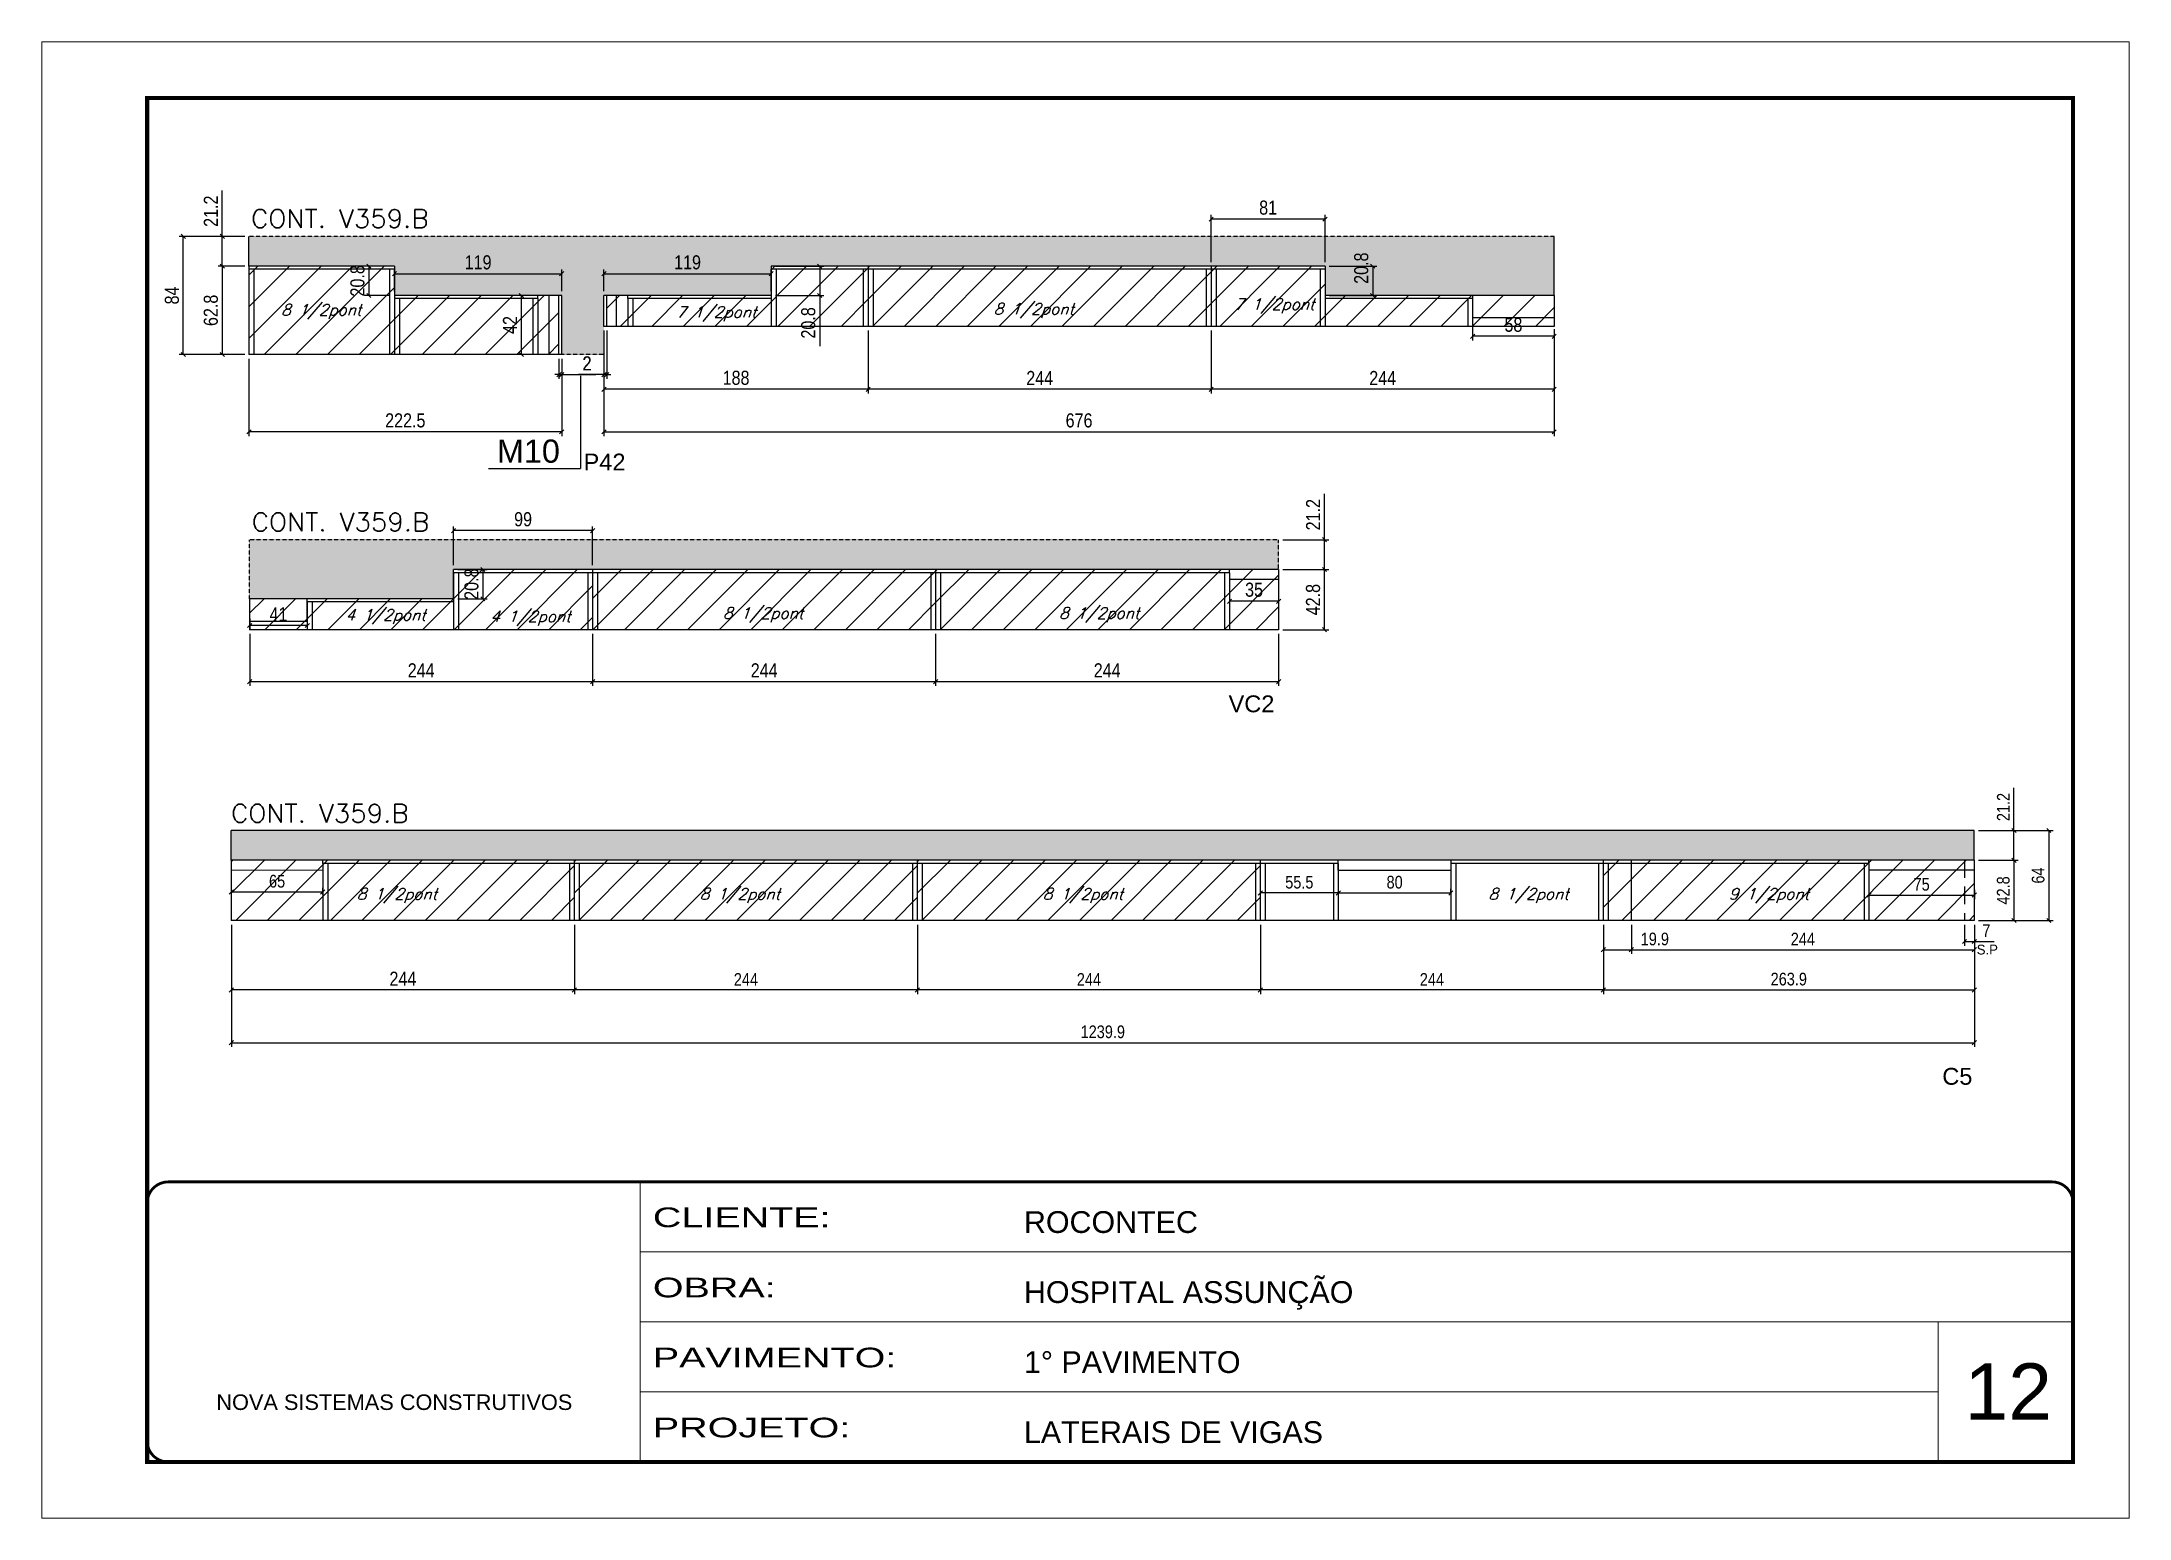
# Model space of a CAD drawing. Extents: x 137137 to 143418, y 10464 to 34486.
# Drawn here: x 141906 to 143391, y 31139 to 32189 of the extents above; entities that cross this region are included whole.
import ezdxf

# ---------------------------------------------------------------- set-up
doc = ezdxf.new("R2010")
doc.units = 0
for name, pattern in [('CONTINUO', [0]), ('DASHED', [0.75, 0.5, -0.25]), ('HIDDEN', [0.375, 0.25, -0.125])]:
    doc.linetypes.add(name, pattern=pattern)
for name, color, linetype in [('5', 5, 'Continuous'), ('COTA', 241, 'Continuous'), ('NOMENCLATURA', 7, 'Continuous'), ('Painéis', 200, 'Continuous'), ('SARR_2.2x7', 40, 'Continuous'), ('SARR_3.5x7', 81, 'Continuous'), ('texto', 7, 'Continuous')]:
    doc.layers.add(name, color=color, linetype=linetype)
for name, color, linetype, lineweight in [('CARIMBO', 255, 'Continuous', 9), ('Escoras', 2, 'Continuous', 25), ('Folhas', 255, 'Continuous', 9), ('Hachura', 251, 'Continuous', 9), ('Sarr 2.2x7', 40, 'Continuous', 9), ('SARRAFO DE PRESSAO', 251, 'DASHED', 9), ('Texto Seção', 7, 'Continuous', 15)]:
    doc.layers.add(name, color=color, linetype=linetype, lineweight=lineweight)
doc.styles.add('ARIAL', font='arial.ttf')
doc.styles.add('COTA TECNICA', font='techl___.ttf', dxfattribs={"height": 10})
doc.styles.add('COTA TECNICA-50', font='techl___.ttf', dxfattribs={"height": 9})
doc.styles.add('REGUA-120', font='ROMANS.shx', dxfattribs={"height": 15})
doc.styles.add('Romans', font='romans.shx')
doc.styles.add('ROMAS860', font='ROMAS860.SHX')
doc.styles.get("Standard").update_dxf_attribs({"font": 'arial.ttf'})
doc.styles.add('Tecnologia', font='')
doc.styles.get('Tecnologia').set_extended_font_data('Forgotten Futurist')
doc.dimstyles.new('COTA PAINEL-50', dxfattribs={"dimtxt": 9, "dimasz": 3, "dimexe": 3, "dimexo": 3, "dimgap": 3, "dimtad": 1, "dimdec": 1, "dimzin": 12, "dimdsep": 46, "dimtxsty": 'COTA TECNICA-50', "dimblk1": 'OBLIQUE', "dimblk2": 'OBLIQUE', "dimsah": 1, "dimcen": 0.9, "dimclrd": 4, "dimclre": 4, "dimclrt": 240, "dimadec": 1, "dimazin": 3, "dimtfac": 1, "dimtdec": 1, "dimtmove": 0, "dimatfit": 3, "dimfxl": 1, "dimtolj": 1, "dimtzin": 12, "dimarcsym": 0})
doc.dimstyles.new('PAINEL', dxfattribs={"dimtxt": 10, "dimasz": 3, "dimexe": 3, "dimexo": 3, "dimgap": 3, "dimtad": 1, "dimdec": 1, "dimzin": 12, "dimdsep": 46, "dimtxsty": 'COTA TECNICA', "dimblk1": 'OBLIQUE', "dimblk2": 'OBLIQUE', "dimsah": 1, "dimcen": 0.9, "dimclrd": 4, "dimclre": 4, "dimclrt": 240, "dimadec": 1, "dimazin": 3, "dimtfac": 1, "dimtdec": 1, "dimtmove": 0, "dimatfit": 3, "dimfxl": 1, "dimtolj": 1, "dimtzin": 12, "dimarcsym": 0})
pattern_1 = [(45, (12882.279, 5218.012), (-11.2253202, 11.2253202), [])]
pattern_2 = [(45, (3670.091, 1107.793), (-11.2253202, 11.2253202), [])]

msp = doc.modelspace()

# ---------------------------------------------------------------- texts
at = {"layer": '5', "linetype": 'Continuous'}
for s, p in [('P42', (142291.23, 31883.74)), ('VC2', (142750.06, 31711.79)), ('C5', (143257.79, 31446.89))]:
    msp.add_text(s, height=12, rotation=0.00004, dxfattribs=at).set_placement(p)
at = {"layer": 'CARIMBO', "style": 'ARIAL'}
msp.add_text('12', height=40, dxfattribs=at).set_placement((143273.65, 31208.77))
at = {"layer": 'NOMENCLATURA', "linetype": 'Continuous'}
msp.add_text('M10', height=16.5, dxfattribs=at).set_placement((142229.56, 31889.25))
at = {"layer": 'texto', "color": 2, "char_height": 8, "attachment_point": 5, "style": 'Romans'}
for s, insert in [('{\\Q19;\\C256;8 1/2pont}', (142104.61, 31996.63)), ('{\\Q19;\\C256;7 1/2pont}', (142385.65, 31995.12)), ('{\\Q19;\\C256;8 1/2pont}', (142611.5, 31997.33)), ('{\\Q19;\\C256;7 1/2pont}', (142782.65, 32000.77)), ('{\\Q19;\\C256;4 1/2pont}', (142150.4, 31779.71)), ('{\\Q19;\\C256;4 1/2pont}', (142253.41, 31778.69)), ('{\\Q19;\\C256;8 1/2pont}', (142418.98, 31781.01)), ('{\\Q19;\\C256;8 1/2pont}', (142658.05, 31781.01)), ('{\\Q19;\\C256;8 1/2pont}', (142158.46, 31581.27)), ('{\\Q19;\\C256;8 1/2pont}', (142402.46, 31581.27)), ('{\\Q19;\\C256;8 1/2pont}', (142646.46, 31581.27)), ('{\\Q19;\\C256;8 1/2pont}', (142963.49, 31581.27)), ('{\\Q19;\\C256;9 1/2pont}', (143134.46, 31581.27))]:
    msp.add_mtext(s, dxfattribs=dict(at, insert=insert))
at = {"layer": 'texto', "color": 4, "insert": (143289.85, 31542.99), "char_height": 7, "attachment_point": 5, "style": 'ROMAS860'}
msp.add_mtext('S.P', dxfattribs=at)
at = {"layer": 'Texto Seção', "style": 'REGUA-120', "width": 1.05}
for p in [(142054.7, 32056.38), (142055.17, 31840.64), (142040.45, 31633.45)]:
    msp.add_text('CONT. V359.B', height=13, dxfattribs=at).set_placement(p)

# ---------------------------------------------------------------- blocks, each defined once
blk = doc.blocks.new('9999999999')
at = {"color": 30, "linetype": 'CONTINUO'}
for p, q in [((98564.6, 34230.2), (98564.6, 34429.4)), ((98564.6, 34379.6), (99584, 34379.6)), ((98564.6, 34329.8), (99488, 34329.8)), ((99584, 34329.8), (99488, 34329.8)), ((99488, 34329.8), (99488, 34230.2)), ((98564.6, 34280), (99488, 34280))]:
    blk.add_line(p, q, dxfattribs=at)
at = {"color": 30, "linetype": 'CONTINUO', "const_width": 2}
blk.add_lwpolyline([(99584, 34230.2), (99584, 34414.4, 0.414214), (99569, 34429.4), (98229, 34429.4, 0.414214), (98214, 34414.4), (98214, 34245.2, 0.414214), (98229, 34230.2), (99584, 34230.2)], format="xyb", dxfattribs=at)
at = {"layer": 'Folhas'}
blk.add_lwpolyline([(98139, 34190.2), (99624, 34190.2), (99624, 35240.2), (98139, 35240.2)], close=True, dxfattribs=at)
at = {"layer": 'Folhas', "color": 30, "const_width": 3}
blk.add_lwpolyline([(98214, 34230.2), (99584, 34230.2), (99584, 35200.2), (98214, 35200.2)], close=True, dxfattribs=at)
at = {"color": 7, "linetype": 'Continuous', "ltscale": 5, "style": 'ARIAL'}
for s, height, p in [('ROCONTEC', 15.48, (98837.7, 34393.1)), ('HOSPITAL ASSUNÇÃO', 15.483, (98837.7, 34343.3)), ('1° PAVIMENTO', 15.483, (98837.7, 34293.5)), ('NOVA SISTEMAS CONSTRUTIVOS', 11.059, (98263.2, 34267.2)), ('LATERAIS DE VIGAS', 15.483, (98837.7, 34243.7))]:
    blk.add_text(s, height=height, dxfattribs=at).set_placement(p)
at = {"layer": 'Folhas', "color": 7, "style": 'Tecnologia', "width": 1.5}
for s, p in [('CLIENTE:', (98573.7, 34397.2)), ('OBRA:', (98573.7, 34347.3)), ('PAVIMENTO:', (98573.7, 34297.5)), ('PROJETO:', (98573.7, 34247.7))]:
    blk.add_text(s, height=14, dxfattribs=at).set_placement(p)
blk = doc.blocks.new('_Oblique')
at = {"color": 0, "linetype": 'ByBlock', "lineweight": -2}
blk.add_line((-0.5, -0.5), (0.5, 0.5), dxfattribs=at)
blk = doc.blocks.new('*D337')
at = {"layer": 'COTA', "color": 4, "linetype": 'ByBlock', "lineweight": -2, "transparency": 16777216}
for p, q in [((142305.7, 31983.2), (142305.7, 31938.5)), ((142493.7, 31983.2), (142493.7, 31938.5)), ((142493.7, 31941.5), (142305.7, 31941.5))]:
    blk.add_line(p, q, dxfattribs=at)
at = {"layer": 'Defpoints', "color": 0, "linetype": 'ByBlock', "transparency": 16777216}
for p in [(142305.7, 31986.2), (142493.7, 31986.2), (142305.7, 31941.5)]:
    blk.add_point(p, dxfattribs=at)
at = {"layer": 'COTA', "color": 4, "linetype": 'ByBlock', "lineweight": -2, "transparency": 16777216, "xscale": 3, "yscale": 3, "zscale": 3, "rotation": 180}
blk.add_blockref('_Oblique', (142305.7, 31941.5), dxfattribs=at)
at = {"layer": 'COTA', "color": 4, "linetype": 'ByBlock', "lineweight": -2, "transparency": 16777216, "xscale": 3, "yscale": 3, "zscale": 3}
blk.add_blockref('_Oblique', (142493.7, 31941.5), dxfattribs=at)
at = {"layer": 'COTA', "color": 240, "linetype": 'ByBlock', "transparency": 16777216, "insert": (142399.7, 31949.6), "char_height": 10, "attachment_point": 5, "style": 'COTA TECNICA'}
blk.add_mtext('\\A1;188', dxfattribs=at)
blk = doc.blocks.new('*D249')
at = {"layer": 'COTA', "color": 4, "linetype": 'ByBlock', "lineweight": -2, "transparency": 16777216}
for p, q in [((142053.2, 31963.2), (142053.2, 31908.2)), ((142275.7, 31963.2), (142275.7, 31908.2)), ((142275.7, 31911.2), (142053.2, 31911.2))]:
    blk.add_line(p, q, dxfattribs=at)
at = {"layer": 'Defpoints', "color": 0, "linetype": 'ByBlock', "transparency": 16777216}
for p in [(142053.2, 31966.2), (142275.7, 31966.2), (142053.2, 31911.2)]:
    blk.add_point(p, dxfattribs=at)
at = {"layer": 'COTA', "color": 4, "linetype": 'ByBlock', "lineweight": -2, "transparency": 16777216, "xscale": 3, "yscale": 3, "zscale": 3, "rotation": 180}
blk.add_blockref('_Oblique', (142053.2, 31911.2), dxfattribs=at)
at = {"layer": 'COTA', "color": 4, "linetype": 'ByBlock', "lineweight": -2, "transparency": 16777216, "xscale": 3, "yscale": 3, "zscale": 3}
blk.add_blockref('_Oblique', (142275.7, 31911.2), dxfattribs=at)
at = {"layer": 'COTA', "color": 240, "linetype": 'ByBlock', "transparency": 16777216, "insert": (142164.4, 31919.3), "char_height": 10, "attachment_point": 5, "style": 'COTA TECNICA'}
blk.add_mtext('\\A1;222.5', dxfattribs=at)
blk = doc.blocks.new('*D338')
at = {"layer": 'COTA', "color": 4, "linetype": 'ByBlock', "lineweight": -2, "transparency": 16777216}
for p, q in [((142153.7, 32029), (142135.5, 32029)), ((142138.5, 32029), (142138.5, 32008.2)), ((142153.7, 32008.2), (142135.5, 32008.2))]:
    blk.add_line(p, q, dxfattribs=at)
at = {"layer": 'Defpoints', "color": 0, "linetype": 'ByBlock', "transparency": 16777216}
for p in [(142156.7, 32029), (142138.5, 32008.2), (142156.7, 32008.2)]:
    blk.add_point(p, dxfattribs=at)
at = {"layer": 'COTA', "color": 4, "linetype": 'ByBlock', "lineweight": -2, "transparency": 16777216, "xscale": 3, "yscale": 3, "zscale": 3}
for p, rotation in [((142138.5, 32029), 90), ((142138.5, 32008.2), 270)]:
    blk.add_blockref('_Oblique', p, dxfattribs=dict(at, rotation=rotation))
at = {"layer": 'COTA', "color": 240, "linetype": 'ByBlock', "transparency": 16777216, "insert": (142130.4, 32018.6), "char_height": 10, "attachment_point": 5, "rotation": 90, "style": 'COTA TECNICA'}
blk.add_mtext('\\A1;20.8', dxfattribs=at)
blk = doc.blocks.new('*D339')
at = {"layer": 'COTA', "color": 4, "linetype": 'ByBlock', "lineweight": -2, "transparency": 16777216}
for p, q in [((142156.7, 32011.2), (142156.7, 32026.7)), ((142156.7, 32023.7), (142275.7, 32023.7)), ((142275.7, 32011.2), (142275.7, 32026.7))]:
    blk.add_line(p, q, dxfattribs=at)
at = {"layer": 'Defpoints', "color": 0, "linetype": 'ByBlock', "transparency": 16777216}
for p in [(142275.7, 32023.7), (142156.7, 32008.2), (142275.7, 32008.2)]:
    blk.add_point(p, dxfattribs=at)
at = {"layer": 'COTA', "color": 4, "linetype": 'ByBlock', "lineweight": -2, "transparency": 16777216, "xscale": 3, "yscale": 3, "zscale": 3, "rotation": 180}
blk.add_blockref('_Oblique', (142156.7, 32023.7), dxfattribs=at)
at = {"layer": 'COTA', "color": 4, "linetype": 'ByBlock', "lineweight": -2, "transparency": 16777216, "xscale": 3, "yscale": 3, "zscale": 3}
blk.add_blockref('_Oblique', (142275.7, 32023.7), dxfattribs=at)
at = {"layer": 'COTA', "color": 240, "linetype": 'ByBlock', "transparency": 16777216, "insert": (142216.2, 32031.7), "char_height": 10, "attachment_point": 5, "style": 'COTA TECNICA'}
blk.add_mtext('\\A1;119', dxfattribs=at)
blk = doc.blocks.new('*D340')
at = {"layer": 'COTA', "color": 4, "linetype": 'ByBlock', "lineweight": -2, "transparency": 16777216}
for p, q in [((142305.7, 31983.2), (142305.7, 31948.9)), ((142307.7, 31983.2), (142307.7, 31948.9)), ((142305.7, 31951.9), (142287.6, 31951.9)), ((142307.7, 31951.9), (142305.7, 31951.9)), ((142307.7, 31951.9), (142310.7, 31951.9))]:
    blk.add_line(p, q, dxfattribs=at)
at = {"layer": 'Defpoints', "color": 0, "linetype": 'ByBlock', "transparency": 16777216}
for p in [(142305.7, 31986.2), (142307.7, 31986.2), (142305.7, 31951.9)]:
    blk.add_point(p, dxfattribs=at)
at = {"layer": 'COTA', "color": 4, "linetype": 'ByBlock', "lineweight": -2, "transparency": 16777216, "xscale": 3, "yscale": 3, "zscale": 3}
blk.add_blockref('_Oblique', (142305.7, 31951.9), dxfattribs=at)
at = {"layer": 'COTA', "color": 4, "linetype": 'ByBlock', "lineweight": -2, "transparency": 16777216, "xscale": 3, "yscale": 3, "zscale": 3, "rotation": 180}
blk.add_blockref('_Oblique', (142307.7, 31951.9), dxfattribs=at)
at = {"layer": 'COTA', "color": 240, "linetype": 'ByBlock', "transparency": 16777216, "insert": (142293.6, 31959.9), "char_height": 10, "attachment_point": 5, "style": 'COTA TECNICA'}
blk.add_mtext('\\A1;2', dxfattribs=at)
blk = doc.blocks.new('*D341')
at = {"layer": 'COTA', "color": 4, "linetype": 'ByBlock', "lineweight": -2, "transparency": 16777216}
for p, q in [((142273.7, 31963.2), (142273.7, 31948.9)), ((142275.7, 31963.2), (142275.7, 31948.9)), ((142273.7, 31951.9), (142270.7, 31951.9)), ((142273.7, 31951.9), (142275.7, 31951.9)), ((142275.7, 31951.9), (142299.9, 31951.9))]:
    blk.add_line(p, q, dxfattribs=at)
at = {"layer": 'Defpoints', "color": 0, "linetype": 'ByBlock', "transparency": 16777216}
for p in [(142273.7, 31966.2), (142275.7, 31966.2), (142275.7, 31951.9)]:
    blk.add_point(p, dxfattribs=at)
at = {"layer": 'COTA', "color": 4, "linetype": 'ByBlock', "lineweight": -2, "transparency": 16777216, "xscale": 3, "yscale": 3, "zscale": 3}
blk.add_blockref('_Oblique', (142273.7, 31951.9), dxfattribs=at)
at = {"layer": 'COTA', "color": 4, "linetype": 'ByBlock', "lineweight": -2, "transparency": 16777216, "xscale": 3, "yscale": 3, "zscale": 3, "rotation": 180}
blk.add_blockref('_Oblique', (142275.7, 31951.9), dxfattribs=at)
at = {"layer": 'COTA', "color": 240, "linetype": 'ByBlock', "transparency": 16777216, "insert": (142293.8, 31959.9), "char_height": 10, "attachment_point": 5, "style": 'COTA TECNICA'}
blk.add_mtext('\\A1;2', dxfattribs=at)
blk = doc.blocks.new('*D342')
at = {"layer": 'COTA', "color": 4, "linetype": 'ByBlock', "lineweight": -2, "transparency": 16777216}
for p, q in [((142305.7, 32011.2), (142305.7, 32026.7)), ((142305.7, 32023.7), (142424.7, 32023.7)), ((142424.7, 32011.2), (142424.7, 32026.7))]:
    blk.add_line(p, q, dxfattribs=at)
at = {"layer": 'Defpoints', "color": 0, "linetype": 'ByBlock', "transparency": 16777216}
for p in [(142424.7, 32023.7), (142305.7, 32008.2), (142424.7, 32008.2)]:
    blk.add_point(p, dxfattribs=at)
at = {"layer": 'COTA', "color": 4, "linetype": 'ByBlock', "lineweight": -2, "transparency": 16777216, "xscale": 3, "yscale": 3, "zscale": 3, "rotation": 180}
blk.add_blockref('_Oblique', (142305.7, 32023.7), dxfattribs=at)
at = {"layer": 'COTA', "color": 4, "linetype": 'ByBlock', "lineweight": -2, "transparency": 16777216, "xscale": 3, "yscale": 3, "zscale": 3}
blk.add_blockref('_Oblique', (142424.7, 32023.7), dxfattribs=at)
at = {"layer": 'COTA', "color": 240, "linetype": 'ByBlock', "transparency": 16777216, "insert": (142365.2, 32031.7), "char_height": 10, "attachment_point": 5, "style": 'COTA TECNICA'}
blk.add_mtext('\\A1;119', dxfattribs=at)
blk = doc.blocks.new('*D343')
at = {"layer": 'COTA', "color": 4, "linetype": 'ByBlock', "lineweight": -2, "transparency": 16777216}
for p, q in [((142427.7, 32029), (142462.2, 32029)), ((142459.2, 32029), (142459.2, 32008.2)), ((142427.7, 32008.2), (142462.2, 32008.2)), ((142459.2, 32008.2), (142459.2, 31972.1))]:
    blk.add_line(p, q, dxfattribs=at)
at = {"layer": 'Defpoints', "color": 0, "linetype": 'ByBlock', "transparency": 16777216}
for p in [(142424.7, 32029), (142424.7, 32008.2), (142459.2, 32008.2)]:
    blk.add_point(p, dxfattribs=at)
at = {"layer": 'COTA', "color": 4, "linetype": 'ByBlock', "lineweight": -2, "transparency": 16777216, "xscale": 3, "yscale": 3, "zscale": 3}
for p, rotation in [((142459.2, 32029), 90), ((142459.2, 32008.2), 270)]:
    blk.add_blockref('_Oblique', p, dxfattribs=dict(at, rotation=rotation))
at = {"layer": 'COTA', "color": 240, "linetype": 'ByBlock', "transparency": 16777216, "insert": (142451.1, 31988.7), "char_height": 10, "attachment_point": 5, "rotation": 90, "style": 'COTA TECNICA'}
blk.add_mtext('\\A1;20.8', dxfattribs=at)
blk = doc.blocks.new('*D250')
at = {"layer": 'COTA', "color": 4, "linetype": 'ByBlock', "lineweight": -2, "transparency": 16777216}
for p, q in [((142050.2, 32029), (142031.2, 32029)), ((142034.2, 32029), (142034.2, 31966.2)), ((142050.2, 31966.2), (142031.2, 31966.2))]:
    blk.add_line(p, q, dxfattribs=at)
at = {"layer": 'Defpoints', "color": 0, "linetype": 'ByBlock', "transparency": 16777216}
for p in [(142053.2, 32029), (142034.2, 31966.2), (142053.2, 31966.2)]:
    blk.add_point(p, dxfattribs=at)
at = {"layer": 'COTA', "color": 4, "linetype": 'ByBlock', "lineweight": -2, "transparency": 16777216, "xscale": 3, "yscale": 3, "zscale": 3}
for p, rotation in [((142034.2, 32029), 90), ((142034.2, 31966.2), 270)]:
    blk.add_blockref('_Oblique', p, dxfattribs=dict(at, rotation=rotation))
at = {"layer": 'COTA', "color": 240, "linetype": 'ByBlock', "transparency": 16777216, "insert": (142026.1, 31997.6), "char_height": 10, "attachment_point": 5, "rotation": 90, "style": 'COTA TECNICA'}
blk.add_mtext('\\A1;62.8', dxfattribs=at)
blk = doc.blocks.new('*D251')
at = {"layer": 'COTA', "color": 4, "linetype": 'ByBlock', "lineweight": -2, "transparency": 16777216}
for p, q in [((142034.2, 32050.2), (142034.2, 32082.9)), ((142050.2, 32050.2), (142031.2, 32050.2)), ((142034.2, 32029), (142034.2, 32050.2)), ((142050.2, 32029), (142031.2, 32029))]:
    blk.add_line(p, q, dxfattribs=at)
at = {"layer": 'Defpoints', "color": 0, "linetype": 'ByBlock', "transparency": 16777216}
for p in [(142034.2, 32050.2), (142053.2, 32050.2), (142053.2, 32029)]:
    blk.add_point(p, dxfattribs=at)
at = {"layer": 'COTA', "color": 4, "linetype": 'ByBlock', "lineweight": -2, "transparency": 16777216, "xscale": 3, "yscale": 3, "zscale": 3}
for p, rotation in [((142034.2, 32050.2), 90), ((142034.2, 32029), 270)]:
    blk.add_blockref('_Oblique', p, dxfattribs=dict(at, rotation=rotation))
at = {"layer": 'COTA', "color": 240, "linetype": 'ByBlock', "transparency": 16777216, "insert": (142026.1, 32068.1), "char_height": 10, "attachment_point": 5, "rotation": 90, "style": 'COTA TECNICA'}
blk.add_mtext('\\A1;21.2', dxfattribs=at)
blk = doc.blocks.new('*D344')
at = {"layer": 'COTA', "color": 4, "linetype": 'ByBlock', "lineweight": -2, "transparency": 16777216}
for p, q in [((142737.7, 31983.2), (142737.7, 31938.5)), ((142981.7, 31983.2), (142981.7, 31938.5)), ((142981.7, 31941.5), (142737.7, 31941.5))]:
    blk.add_line(p, q, dxfattribs=at)
at = {"layer": 'Defpoints', "color": 0, "linetype": 'ByBlock', "transparency": 16777216}
for p in [(142737.7, 31986.2), (142981.7, 31986.2), (142737.7, 31941.5)]:
    blk.add_point(p, dxfattribs=at)
at = {"layer": 'COTA', "color": 4, "linetype": 'ByBlock', "lineweight": -2, "transparency": 16777216, "xscale": 3, "yscale": 3, "zscale": 3, "rotation": 180}
blk.add_blockref('_Oblique', (142737.7, 31941.5), dxfattribs=at)
at = {"layer": 'COTA', "color": 4, "linetype": 'ByBlock', "lineweight": -2, "transparency": 16777216, "xscale": 3, "yscale": 3, "zscale": 3}
blk.add_blockref('_Oblique', (142981.7, 31941.5), dxfattribs=at)
at = {"layer": 'COTA', "color": 240, "linetype": 'ByBlock', "transparency": 16777216, "insert": (142859.7, 31949.5), "char_height": 10, "attachment_point": 5, "style": 'COTA TECNICA'}
blk.add_mtext('\\A1;244', dxfattribs=at)
blk = doc.blocks.new('*D345')
at = {"layer": 'COTA', "color": 4, "linetype": 'ByBlock', "lineweight": -2, "transparency": 16777216}
for p, q in [((142493.7, 31983.2), (142493.7, 31938.5)), ((142737.7, 31983.2), (142737.7, 31938.5)), ((142737.7, 31941.5), (142493.7, 31941.5))]:
    blk.add_line(p, q, dxfattribs=at)
at = {"layer": 'Defpoints', "color": 0, "linetype": 'ByBlock', "transparency": 16777216}
for p in [(142493.7, 31986.2), (142737.7, 31986.2), (142493.7, 31941.5)]:
    blk.add_point(p, dxfattribs=at)
at = {"layer": 'COTA', "color": 4, "linetype": 'ByBlock', "lineweight": -2, "transparency": 16777216, "xscale": 3, "yscale": 3, "zscale": 3, "rotation": 180}
blk.add_blockref('_Oblique', (142493.7, 31941.5), dxfattribs=at)
at = {"layer": 'COTA', "color": 4, "linetype": 'ByBlock', "lineweight": -2, "transparency": 16777216, "xscale": 3, "yscale": 3, "zscale": 3}
blk.add_blockref('_Oblique', (142737.7, 31941.5), dxfattribs=at)
at = {"layer": 'COTA', "color": 240, "linetype": 'ByBlock', "transparency": 16777216, "insert": (142615.7, 31949.5), "char_height": 10, "attachment_point": 5, "style": 'COTA TECNICA'}
blk.add_mtext('\\A1;244', dxfattribs=at)
blk = doc.blocks.new('*D346')
at = {"layer": 'COTA', "color": 4, "linetype": 'ByBlock', "lineweight": -2, "transparency": 16777216}
for p, q in [((142821.7, 32029), (142855.6, 32029)), ((142852.6, 32029), (142852.6, 32008.2)), ((142821.7, 32008.2), (142855.6, 32008.2))]:
    blk.add_line(p, q, dxfattribs=at)
at = {"layer": 'Defpoints', "color": 0, "linetype": 'ByBlock', "transparency": 16777216}
for p in [(142818.7, 32029), (142818.7, 32008.2), (142852.6, 32008.2)]:
    blk.add_point(p, dxfattribs=at)
at = {"layer": 'COTA', "color": 4, "linetype": 'ByBlock', "lineweight": -2, "transparency": 16777216, "xscale": 3, "yscale": 3, "zscale": 3}
for p, rotation in [((142852.6, 32029), 90), ((142852.6, 32008.2), 270)]:
    blk.add_blockref('_Oblique', p, dxfattribs=dict(at, rotation=rotation))
at = {"layer": 'COTA', "color": 240, "linetype": 'ByBlock', "transparency": 16777216, "insert": (142844.5, 32027.6), "char_height": 10, "attachment_point": 5, "rotation": 90, "style": 'COTA TECNICA'}
blk.add_mtext('\\A1;20.8', dxfattribs=at)
blk = doc.blocks.new('*D347')
at = {"layer": 'COTA', "color": 4, "linetype": 'ByBlock', "lineweight": -2, "transparency": 16777216}
for p, q in [((142923.7, 31994.2), (142923.7, 31976.2)), ((142981.7, 31979.2), (142923.7, 31979.2)), ((142981.7, 31984.2), (142981.7, 31976.2))]:
    blk.add_line(p, q, dxfattribs=at)
at = {"layer": 'Defpoints', "color": 0, "linetype": 'ByBlock', "transparency": 16777216}
for p in [(142923.7, 31997.2), (142981.7, 31987.2), (142923.7, 31979.2)]:
    blk.add_point(p, dxfattribs=at)
at = {"layer": 'COTA', "color": 4, "linetype": 'ByBlock', "lineweight": -2, "transparency": 16777216, "xscale": 3, "yscale": 3, "zscale": 3, "rotation": 180}
blk.add_blockref('_Oblique', (142923.7, 31979.2), dxfattribs=at)
at = {"layer": 'COTA', "color": 4, "linetype": 'ByBlock', "lineweight": -2, "transparency": 16777216, "xscale": 3, "yscale": 3, "zscale": 3}
blk.add_blockref('_Oblique', (142981.7, 31979.2), dxfattribs=at)
at = {"layer": 'COTA', "color": 240, "linetype": 'ByBlock', "transparency": 16777216, "insert": (142952.7, 31987.3), "char_height": 10, "attachment_point": 5, "style": 'COTA TECNICA'}
blk.add_mtext('\\A1;58', dxfattribs=at)
blk = doc.blocks.new('*D348')
at = {"layer": 'COTA', "color": 4, "linetype": 'ByBlock', "lineweight": -2, "transparency": 16777216}
for p, q in [((142737.7, 32032), (142737.7, 32065.5)), ((142818.7, 32062.5), (142737.7, 32062.5)), ((142818.7, 32032), (142818.7, 32065.5))]:
    blk.add_line(p, q, dxfattribs=at)
at = {"layer": 'Defpoints', "color": 0, "linetype": 'ByBlock', "transparency": 16777216}
for p in [(142737.7, 32062.5), (142737.7, 32029), (142818.7, 32029)]:
    blk.add_point(p, dxfattribs=at)
at = {"layer": 'COTA', "color": 4, "linetype": 'ByBlock', "lineweight": -2, "transparency": 16777216, "xscale": 3, "yscale": 3, "zscale": 3, "rotation": 180}
blk.add_blockref('_Oblique', (142737.7, 32062.5), dxfattribs=at)
at = {"layer": 'COTA', "color": 4, "linetype": 'ByBlock', "lineweight": -2, "transparency": 16777216, "xscale": 3, "yscale": 3, "zscale": 3}
blk.add_blockref('_Oblique', (142818.7, 32062.5), dxfattribs=at)
at = {"layer": 'COTA', "color": 240, "linetype": 'ByBlock', "transparency": 16777216, "insert": (142778.2, 32070.6), "char_height": 10, "attachment_point": 5, "style": 'COTA TECNICA'}
blk.add_mtext('\\A1;81', dxfattribs=at)
blk = doc.blocks.new('*D385')
at = {"layer": 'COTA', "color": 4, "linetype": 'ByBlock', "lineweight": -2, "transparency": 16777216}
for p, q in [((142541.7, 31767.5), (142541.7, 31730.5)), ((142785.7, 31767.5), (142785.7, 31730.5)), ((142785.7, 31733.5), (142541.7, 31733.5))]:
    blk.add_line(p, q, dxfattribs=at)
at = {"layer": 'Defpoints', "color": 0, "linetype": 'ByBlock', "transparency": 16777216}
for p in [(142541.7, 31770.5), (142785.7, 31770.5), (142541.7, 31733.5)]:
    blk.add_point(p, dxfattribs=at)
at = {"layer": 'COTA', "color": 4, "linetype": 'ByBlock', "lineweight": -2, "transparency": 16777216, "xscale": 3, "yscale": 3, "zscale": 3, "rotation": 180}
blk.add_blockref('_Oblique', (142541.7, 31733.5), dxfattribs=at)
at = {"layer": 'COTA', "color": 4, "linetype": 'ByBlock', "lineweight": -2, "transparency": 16777216, "xscale": 3, "yscale": 3, "zscale": 3}
blk.add_blockref('_Oblique', (142785.7, 31733.5), dxfattribs=at)
at = {"layer": 'COTA', "color": 240, "linetype": 'ByBlock', "transparency": 16777216, "insert": (142663.7, 31741.6), "char_height": 10, "attachment_point": 5, "style": 'COTA TECNICA'}
blk.add_mtext('\\A1;244', dxfattribs=at)
blk = doc.blocks.new('*D386')
at = {"layer": 'COTA', "color": 4, "linetype": 'ByBlock', "lineweight": -2, "transparency": 16777216}
for p, q in [((142297.7, 31767.5), (142297.7, 31730.5)), ((142541.7, 31767.5), (142541.7, 31730.5)), ((142541.7, 31733.5), (142297.7, 31733.5))]:
    blk.add_line(p, q, dxfattribs=at)
at = {"layer": 'Defpoints', "color": 0, "linetype": 'ByBlock', "transparency": 16777216}
for p in [(142297.7, 31770.5), (142541.7, 31770.5), (142297.7, 31733.5)]:
    blk.add_point(p, dxfattribs=at)
at = {"layer": 'COTA', "color": 4, "linetype": 'ByBlock', "lineweight": -2, "transparency": 16777216, "xscale": 3, "yscale": 3, "zscale": 3, "rotation": 180}
blk.add_blockref('_Oblique', (142297.7, 31733.5), dxfattribs=at)
at = {"layer": 'COTA', "color": 4, "linetype": 'ByBlock', "lineweight": -2, "transparency": 16777216, "xscale": 3, "yscale": 3, "zscale": 3}
blk.add_blockref('_Oblique', (142541.7, 31733.5), dxfattribs=at)
at = {"layer": 'COTA', "color": 240, "linetype": 'ByBlock', "transparency": 16777216, "insert": (142419.7, 31741.6), "char_height": 10, "attachment_point": 5, "style": 'COTA TECNICA'}
blk.add_mtext('\\A1;244', dxfattribs=at)
blk = doc.blocks.new('*D387')
at = {"layer": 'COTA', "color": 4, "linetype": 'ByBlock', "lineweight": -2, "transparency": 16777216}
for p, q in [((142053.7, 31767.5), (142053.7, 31730.5)), ((142297.7, 31767.5), (142297.7, 31730.5)), ((142297.7, 31733.5), (142053.7, 31733.5))]:
    blk.add_line(p, q, dxfattribs=at)
at = {"layer": 'Defpoints', "color": 0, "linetype": 'ByBlock', "transparency": 16777216}
for p in [(142053.7, 31770.5), (142297.7, 31770.5), (142053.7, 31733.5)]:
    blk.add_point(p, dxfattribs=at)
at = {"layer": 'COTA', "color": 4, "linetype": 'ByBlock', "lineweight": -2, "transparency": 16777216, "xscale": 3, "yscale": 3, "zscale": 3, "rotation": 180}
blk.add_blockref('_Oblique', (142053.7, 31733.5), dxfattribs=at)
at = {"layer": 'COTA', "color": 4, "linetype": 'ByBlock', "lineweight": -2, "transparency": 16777216, "xscale": 3, "yscale": 3, "zscale": 3}
blk.add_blockref('_Oblique', (142297.7, 31733.5), dxfattribs=at)
at = {"layer": 'COTA', "color": 240, "linetype": 'ByBlock', "transparency": 16777216, "insert": (142175.7, 31741.6), "char_height": 10, "attachment_point": 5, "style": 'COTA TECNICA'}
blk.add_mtext('\\A1;244', dxfattribs=at)
blk = doc.blocks.new('*D388')
at = {"layer": 'COTA', "color": 4, "linetype": 'ByBlock', "lineweight": -2, "transparency": 16777216}
for p, q in [((142201.7, 31813.3), (142222.6, 31813.3)), ((142219.6, 31813.3), (142219.6, 31792.5)), ((142201.7, 31792.5), (142222.6, 31792.5))]:
    blk.add_line(p, q, dxfattribs=at)
at = {"layer": 'Defpoints', "color": 0, "linetype": 'ByBlock', "transparency": 16777216}
for p in [(142198.7, 31813.3), (142198.7, 31792.5), (142219.6, 31792.5)]:
    blk.add_point(p, dxfattribs=at)
at = {"layer": 'COTA', "color": 4, "linetype": 'ByBlock', "lineweight": -2, "transparency": 16777216, "xscale": 3, "yscale": 3, "zscale": 3}
for p, rotation in [((142219.6, 31813.3), 90), ((142219.6, 31792.5), 270)]:
    blk.add_blockref('_Oblique', p, dxfattribs=dict(at, rotation=rotation))
at = {"layer": 'COTA', "color": 240, "linetype": 'ByBlock', "transparency": 16777216, "insert": (142211.5, 31802.9), "char_height": 10, "attachment_point": 5, "rotation": 90, "style": 'COTA TECNICA'}
blk.add_mtext('\\A1;20.8', dxfattribs=at)
blk = doc.blocks.new('*D389')
at = {"layer": 'COTA', "color": 4, "linetype": 'ByBlock', "lineweight": -2, "transparency": 16777216}
for p, q in [((142053.7, 31778.5), (142053.7, 31770.5)), ((142094.7, 31773.5), (142053.7, 31773.5)), ((142094.7, 31777.4), (142094.7, 31770.5))]:
    blk.add_line(p, q, dxfattribs=at)
at = {"layer": 'Defpoints', "color": 0, "linetype": 'ByBlock', "transparency": 16777216}
for p in [(142053.7, 31781.5), (142094.7, 31780.4), (142053.7, 31773.5)]:
    blk.add_point(p, dxfattribs=at)
at = {"layer": 'COTA', "color": 4, "linetype": 'ByBlock', "lineweight": -2, "transparency": 16777216, "xscale": 3, "yscale": 3, "zscale": 3, "rotation": 180}
blk.add_blockref('_Oblique', (142053.7, 31773.5), dxfattribs=at)
at = {"layer": 'COTA', "color": 4, "linetype": 'ByBlock', "lineweight": -2, "transparency": 16777216, "xscale": 3, "yscale": 3, "zscale": 3}
blk.add_blockref('_Oblique', (142094.7, 31773.5), dxfattribs=at)
at = {"layer": 'COTA', "color": 240, "linetype": 'ByBlock', "transparency": 16777216, "insert": (142074.2, 31781.5), "char_height": 10, "attachment_point": 5, "style": 'COTA TECNICA'}
blk.add_mtext('\\A1;41', dxfattribs=at)
blk = doc.blocks.new('*D390')
at = {"layer": 'COTA', "color": 4, "linetype": 'ByBlock', "lineweight": -2, "transparency": 16777216}
for p, q in [((142198.7, 31816.3), (142198.7, 31844)), ((142297.7, 31841), (142198.7, 31841)), ((142297.7, 31816.3), (142297.7, 31844))]:
    blk.add_line(p, q, dxfattribs=at)
at = {"layer": 'Defpoints', "color": 0, "linetype": 'ByBlock', "transparency": 16777216}
for p in [(142198.7, 31841), (142198.7, 31813.3), (142297.7, 31813.3)]:
    blk.add_point(p, dxfattribs=at)
at = {"layer": 'COTA', "color": 4, "linetype": 'ByBlock', "lineweight": -2, "transparency": 16777216, "xscale": 3, "yscale": 3, "zscale": 3, "rotation": 180}
blk.add_blockref('_Oblique', (142198.7, 31841), dxfattribs=at)
at = {"layer": 'COTA', "color": 4, "linetype": 'ByBlock', "lineweight": -2, "transparency": 16777216, "xscale": 3, "yscale": 3, "zscale": 3}
blk.add_blockref('_Oblique', (142297.7, 31841), dxfattribs=at)
at = {"layer": 'COTA', "color": 240, "linetype": 'ByBlock', "transparency": 16777216, "insert": (142248.2, 31849), "char_height": 10, "attachment_point": 5, "style": 'COTA TECNICA'}
blk.add_mtext('\\A1;99', dxfattribs=at)
blk = doc.blocks.new('*D391')
at = {"layer": 'COTA', "color": 4, "linetype": 'ByBlock', "lineweight": -2, "transparency": 16777216}
for p, q in [((142788.7, 31813.3), (142821.3, 31813.3)), ((142818.3, 31770.5), (142818.3, 31813.3)), ((142788.7, 31770.5), (142821.3, 31770.5))]:
    blk.add_line(p, q, dxfattribs=at)
at = {"layer": 'Defpoints', "color": 0, "linetype": 'ByBlock', "transparency": 16777216}
for p in [(142785.7, 31813.3), (142818.3, 31813.3), (142785.7, 31770.5)]:
    blk.add_point(p, dxfattribs=at)
at = {"layer": 'COTA', "color": 4, "linetype": 'ByBlock', "lineweight": -2, "transparency": 16777216, "xscale": 3, "yscale": 3, "zscale": 3}
for p, rotation in [((142818.3, 31813.3), 90), ((142818.3, 31770.5), 270)]:
    blk.add_blockref('_Oblique', p, dxfattribs=dict(at, rotation=rotation))
at = {"layer": 'COTA', "color": 240, "linetype": 'ByBlock', "transparency": 16777216, "insert": (142810.2, 31791.9), "char_height": 10, "attachment_point": 5, "rotation": 90, "style": 'COTA TECNICA'}
blk.add_mtext('\\A1;42.8', dxfattribs=at)
blk = doc.blocks.new('*D392')
at = {"layer": 'COTA', "color": 4, "linetype": 'ByBlock', "lineweight": -2, "transparency": 16777216}
for p, q in [((142818.3, 31834.5), (142818.3, 31867.2)), ((142788.7, 31834.5), (142821.3, 31834.5)), ((142818.3, 31813.3), (142818.3, 31834.5)), ((142788.7, 31813.3), (142821.3, 31813.3))]:
    blk.add_line(p, q, dxfattribs=at)
at = {"layer": 'Defpoints', "color": 0, "linetype": 'ByBlock', "transparency": 16777216}
for p in [(142785.7, 31834.5), (142818.3, 31834.5), (142785.7, 31813.3)]:
    blk.add_point(p, dxfattribs=at)
at = {"layer": 'COTA', "color": 4, "linetype": 'ByBlock', "lineweight": -2, "transparency": 16777216, "xscale": 3, "yscale": 3, "zscale": 3}
for p, rotation in [((142818.3, 31834.5), 90), ((142818.3, 31813.3), 270)]:
    blk.add_blockref('_Oblique', p, dxfattribs=dict(at, rotation=rotation))
at = {"layer": 'COTA', "color": 240, "linetype": 'ByBlock', "transparency": 16777216, "insert": (142810.2, 31852.3), "char_height": 10, "attachment_point": 5, "rotation": 90, "style": 'COTA TECNICA'}
blk.add_mtext('\\A1;21.2', dxfattribs=at)
blk = doc.blocks.new('*D403')
at = {"layer": 'COTA', "color": 4, "linetype": 'ByBlock', "lineweight": -2, "transparency": 16777216}
for p, q in [((142255.7, 32008.2), (142244, 32008.2)), ((142247, 31966.2), (142247, 32008.2)), ((142255.7, 31966.2), (142244, 31966.2))]:
    blk.add_line(p, q, dxfattribs=at)
at = {"layer": 'Defpoints', "color": 0, "linetype": 'ByBlock', "transparency": 16777216}
for p in [(142247, 32008.2), (142258.7, 32008.2), (142258.7, 31966.2)]:
    blk.add_point(p, dxfattribs=at)
at = {"layer": 'COTA', "color": 4, "linetype": 'ByBlock', "lineweight": -2, "transparency": 16777216, "xscale": 3, "yscale": 3, "zscale": 3}
for p, rotation in [((142247, 32008.2), 90), ((142247, 31966.2), 270)]:
    blk.add_blockref('_Oblique', p, dxfattribs=dict(at, rotation=rotation))
at = {"layer": 'COTA', "color": 240, "linetype": 'ByBlock', "transparency": 16777216, "insert": (142238.9, 31987.2), "char_height": 10, "attachment_point": 5, "rotation": 90, "style": 'COTA TECNICA'}
blk.add_mtext('\\A1;42', dxfattribs=at)
blk = doc.blocks.new('*D451')
at = {"layer": 'COTA', "color": 4, "linetype": 'ByBlock', "lineweight": -2, "transparency": 16777216}
for p, q in [((142040.7, 31560.7), (142040.7, 31511.3)), ((142284.7, 31560.7), (142284.7, 31511.3)), ((142284.7, 31514.3), (142040.7, 31514.3))]:
    blk.add_line(p, q, dxfattribs=at)
at = {"layer": 'Defpoints', "color": 0, "linetype": 'ByBlock', "transparency": 16777216}
for p in [(142040.7, 31563.7), (142284.7, 31563.7), (142040.7, 31514.3)]:
    blk.add_point(p, dxfattribs=at)
at = {"layer": 'COTA', "color": 4, "linetype": 'ByBlock', "lineweight": -2, "transparency": 16777216, "xscale": 3, "yscale": 3, "zscale": 3, "rotation": 180}
blk.add_blockref('_Oblique', (142040.7, 31514.3), dxfattribs=at)
at = {"layer": 'COTA', "color": 4, "linetype": 'ByBlock', "lineweight": -2, "transparency": 16777216, "xscale": 3, "yscale": 3, "zscale": 3}
blk.add_blockref('_Oblique', (142284.7, 31514.3), dxfattribs=at)
at = {"layer": 'COTA', "color": 240, "linetype": 'ByBlock', "transparency": 16777216, "insert": (142162.7, 31522.3), "char_height": 10, "attachment_point": 5, "style": 'COTA TECNICA'}
blk.add_mtext('\\A1;244', dxfattribs=at)
blk = doc.blocks.new('*D422')
at = {"layer": 'Defpoints', "color": 0, "linetype": 'ByBlock', "transparency": 16777216}
for p in [(142040.7, 31563.7), (143280.6, 31563.7), (143280.6, 31476.8)]:
    blk.add_point(p, dxfattribs=at)
at = {"layer": 'Escoras', "color": 4, "linetype": 'ByBlock', "lineweight": -2, "transparency": 16777216}
for p, q in [((142040.7, 31560.7), (142040.7, 31473.8)), ((143280.6, 31560.7), (143280.6, 31473.8)), ((142040.7, 31476.8), (143280.6, 31476.8))]:
    blk.add_line(p, q, dxfattribs=at)
at = {"layer": 'Escoras', "color": 4, "linetype": 'ByBlock', "lineweight": -2, "transparency": 16777216, "xscale": 3, "yscale": 3, "zscale": 3, "rotation": 180}
blk.add_blockref('_Oblique', (142040.7, 31476.8), dxfattribs=at)
at = {"layer": 'Escoras', "color": 4, "linetype": 'ByBlock', "lineweight": -2, "transparency": 16777216, "xscale": 3, "yscale": 3, "zscale": 3}
blk.add_blockref('_Oblique', (143280.6, 31476.8), dxfattribs=at)
at = {"layer": 'Escoras', "color": 240, "linetype": 'ByBlock', "transparency": 16777216, "insert": (142660.6, 31484.5), "char_height": 9, "attachment_point": 5, "style": 'COTA TECNICA-50'}
blk.add_mtext('\\A1;1239.9', dxfattribs=at)
blk = doc.blocks.new('*D423')
at = {"layer": 'Defpoints', "color": 0, "linetype": 'ByBlock', "transparency": 16777216}
for p in [(143016.7, 31563.7), (143036.6, 31563.7), (143036.6, 31542.9)]:
    blk.add_point(p, dxfattribs=at)
at = {"layer": 'Escoras', "color": 4, "linetype": 'ByBlock', "lineweight": -2, "transparency": 16777216}
for p, q in [((143016.7, 31560.7), (143016.7, 31539.9)), ((143036.6, 31560.7), (143036.6, 31539.9)), ((143016.7, 31542.9), (143036.6, 31542.9)), ((143036.6, 31542.9), (143067, 31542.9))]:
    blk.add_line(p, q, dxfattribs=at)
at = {"layer": 'Escoras', "color": 4, "linetype": 'ByBlock', "lineweight": -2, "transparency": 16777216, "xscale": 3, "yscale": 3, "zscale": 3, "rotation": 180}
blk.add_blockref('_Oblique', (143016.7, 31542.9), dxfattribs=at)
at = {"layer": 'Escoras', "color": 4, "linetype": 'ByBlock', "lineweight": -2, "transparency": 16777216, "xscale": 3, "yscale": 3, "zscale": 3}
blk.add_blockref('_Oblique', (143036.6, 31542.9), dxfattribs=at)
at = {"layer": 'Escoras', "color": 240, "linetype": 'ByBlock', "transparency": 16777216, "insert": (143053.3, 31550.5), "char_height": 9, "attachment_point": 5, "style": 'COTA TECNICA-50'}
blk.add_mtext('\\A1;19.9', dxfattribs=at)
blk = doc.blocks.new('*D424')
at = {"layer": 'Defpoints', "color": 0, "linetype": 'ByBlock', "transparency": 16777216}
for p in [(143036.6, 31563.7), (143280.6, 31563.7), (143280.6, 31542.9)]:
    blk.add_point(p, dxfattribs=at)
at = {"layer": 'Escoras', "color": 4, "linetype": 'ByBlock', "lineweight": -2, "transparency": 16777216}
for p, q in [((143036.6, 31560.7), (143036.6, 31539.9)), ((143280.6, 31560.7), (143280.6, 31539.9)), ((143036.6, 31542.9), (143280.6, 31542.9))]:
    blk.add_line(p, q, dxfattribs=at)
at = {"layer": 'Escoras', "color": 4, "linetype": 'ByBlock', "lineweight": -2, "transparency": 16777216, "xscale": 3, "yscale": 3, "zscale": 3, "rotation": 180}
blk.add_blockref('_Oblique', (143036.6, 31542.9), dxfattribs=at)
at = {"layer": 'Escoras', "color": 4, "linetype": 'ByBlock', "lineweight": -2, "transparency": 16777216, "xscale": 3, "yscale": 3, "zscale": 3}
blk.add_blockref('_Oblique', (143280.6, 31542.9), dxfattribs=at)
at = {"layer": 'Escoras', "color": 240, "linetype": 'ByBlock', "transparency": 16777216, "insert": (143158.6, 31550.5), "char_height": 9, "attachment_point": 5, "style": 'COTA TECNICA-50'}
blk.add_mtext('\\A1;244', dxfattribs=at)
blk = doc.blocks.new('*D425')
at = {"layer": 'Defpoints', "color": 0, "linetype": 'ByBlock', "transparency": 16777216}
for p in [(143016.7, 31563.7), (143280.6, 31563.7), (143280.6, 31514.3)]:
    blk.add_point(p, dxfattribs=at)
at = {"layer": 'Escoras', "color": 4, "linetype": 'ByBlock', "lineweight": -2, "transparency": 16777216}
for p, q in [((143016.7, 31560.7), (143016.7, 31511.3)), ((143280.6, 31560.7), (143280.6, 31511.3)), ((143016.7, 31514.3), (143280.6, 31514.3))]:
    blk.add_line(p, q, dxfattribs=at)
at = {"layer": 'Escoras', "color": 4, "linetype": 'ByBlock', "lineweight": -2, "transparency": 16777216, "xscale": 3, "yscale": 3, "zscale": 3, "rotation": 180}
blk.add_blockref('_Oblique', (143016.7, 31514.3), dxfattribs=at)
at = {"layer": 'Escoras', "color": 4, "linetype": 'ByBlock', "lineweight": -2, "transparency": 16777216, "xscale": 3, "yscale": 3, "zscale": 3}
blk.add_blockref('_Oblique', (143280.6, 31514.3), dxfattribs=at)
at = {"layer": 'Escoras', "color": 240, "linetype": 'ByBlock', "transparency": 16777216, "insert": (143148.6, 31522), "char_height": 9, "attachment_point": 5, "style": 'COTA TECNICA-50'}
blk.add_mtext('\\A1;263.9', dxfattribs=at)
blk = doc.blocks.new('*D426')
at = {"layer": 'Defpoints', "color": 0, "linetype": 'ByBlock', "transparency": 16777216}
for p in [(142772.7, 31563.7), (143016.7, 31563.7), (142772.7, 31514.3)]:
    blk.add_point(p, dxfattribs=at)
at = {"layer": 'Escoras', "color": 4, "linetype": 'ByBlock', "lineweight": -2, "transparency": 16777216}
for p, q in [((142772.7, 31560.7), (142772.7, 31511.3)), ((143016.7, 31560.7), (143016.7, 31511.3)), ((143016.7, 31514.3), (142772.7, 31514.3))]:
    blk.add_line(p, q, dxfattribs=at)
at = {"layer": 'Escoras', "color": 4, "linetype": 'ByBlock', "lineweight": -2, "transparency": 16777216, "xscale": 3, "yscale": 3, "zscale": 3, "rotation": 180}
blk.add_blockref('_Oblique', (142772.7, 31514.3), dxfattribs=at)
at = {"layer": 'Escoras', "color": 4, "linetype": 'ByBlock', "lineweight": -2, "transparency": 16777216, "xscale": 3, "yscale": 3, "zscale": 3}
blk.add_blockref('_Oblique', (143016.7, 31514.3), dxfattribs=at)
at = {"layer": 'Escoras', "color": 240, "linetype": 'ByBlock', "transparency": 16777216, "insert": (142894.7, 31521.8), "char_height": 9, "attachment_point": 5, "style": 'COTA TECNICA-50'}
blk.add_mtext('\\A1;244', dxfattribs=at)
blk = doc.blocks.new('*D427')
at = {"layer": 'Defpoints', "color": 0, "linetype": 'ByBlock', "transparency": 16777216}
for p in [(142528.7, 31563.7), (142772.7, 31563.7), (142528.7, 31514.3)]:
    blk.add_point(p, dxfattribs=at)
at = {"layer": 'Escoras', "color": 4, "linetype": 'ByBlock', "lineweight": -2, "transparency": 16777216}
for p, q in [((142528.7, 31560.7), (142528.7, 31511.3)), ((142772.7, 31560.7), (142772.7, 31511.3)), ((142772.7, 31514.3), (142528.7, 31514.3))]:
    blk.add_line(p, q, dxfattribs=at)
at = {"layer": 'Escoras', "color": 4, "linetype": 'ByBlock', "lineweight": -2, "transparency": 16777216, "xscale": 3, "yscale": 3, "zscale": 3, "rotation": 180}
blk.add_blockref('_Oblique', (142528.7, 31514.3), dxfattribs=at)
at = {"layer": 'Escoras', "color": 4, "linetype": 'ByBlock', "lineweight": -2, "transparency": 16777216, "xscale": 3, "yscale": 3, "zscale": 3}
blk.add_blockref('_Oblique', (142772.7, 31514.3), dxfattribs=at)
at = {"layer": 'Escoras', "color": 240, "linetype": 'ByBlock', "transparency": 16777216, "insert": (142650.7, 31521.8), "char_height": 9, "attachment_point": 5, "style": 'COTA TECNICA-50'}
blk.add_mtext('\\A1;244', dxfattribs=at)
blk = doc.blocks.new('*D428')
at = {"layer": 'Defpoints', "color": 0, "linetype": 'ByBlock', "transparency": 16777216}
for p in [(142284.7, 31563.7), (142528.7, 31563.7), (142284.7, 31514.3)]:
    blk.add_point(p, dxfattribs=at)
at = {"layer": 'Escoras', "color": 4, "linetype": 'ByBlock', "lineweight": -2, "transparency": 16777216}
for p, q in [((142284.7, 31560.7), (142284.7, 31511.3)), ((142528.7, 31560.7), (142528.7, 31511.3)), ((142528.7, 31514.3), (142284.7, 31514.3))]:
    blk.add_line(p, q, dxfattribs=at)
at = {"layer": 'Escoras', "color": 4, "linetype": 'ByBlock', "lineweight": -2, "transparency": 16777216, "xscale": 3, "yscale": 3, "zscale": 3, "rotation": 180}
blk.add_blockref('_Oblique', (142284.7, 31514.3), dxfattribs=at)
at = {"layer": 'Escoras', "color": 4, "linetype": 'ByBlock', "lineweight": -2, "transparency": 16777216, "xscale": 3, "yscale": 3, "zscale": 3}
blk.add_blockref('_Oblique', (142528.7, 31514.3), dxfattribs=at)
at = {"layer": 'Escoras', "color": 240, "linetype": 'ByBlock', "transparency": 16777216, "insert": (142406.7, 31521.8), "char_height": 9, "attachment_point": 5, "style": 'COTA TECNICA-50'}
blk.add_mtext('\\A1;244', dxfattribs=at)
blk = doc.blocks.new('*D429')
at = {"layer": 'Defpoints', "color": 0, "linetype": 'ByBlock', "transparency": 16777216}
for p in [(142040.7, 31579.2), (142105.7, 31584), (142105.7, 31579.2)]:
    blk.add_point(p, dxfattribs=at)
at = {"layer": 'Escoras', "color": 4, "linetype": 'ByBlock', "lineweight": -2, "transparency": 16777216}
for p, q in [((142040.7, 31582.2), (142040.7, 31587)), ((142105.7, 31582.2), (142105.7, 31587)), ((142040.7, 31584), (142105.7, 31584))]:
    blk.add_line(p, q, dxfattribs=at)
at = {"layer": 'Escoras', "color": 4, "linetype": 'ByBlock', "lineweight": -2, "transparency": 16777216, "xscale": 3, "yscale": 3, "zscale": 3, "rotation": 180}
blk.add_blockref('_Oblique', (142040.7, 31584), dxfattribs=at)
at = {"layer": 'Escoras', "color": 4, "linetype": 'ByBlock', "lineweight": -2, "transparency": 16777216, "xscale": 3, "yscale": 3, "zscale": 3}
blk.add_blockref('_Oblique', (142105.7, 31584), dxfattribs=at)
at = {"layer": 'Escoras', "color": 240, "linetype": 'ByBlock', "transparency": 16777216, "insert": (142073.2, 31591.6), "char_height": 9, "attachment_point": 5, "style": 'COTA TECNICA-50'}
blk.add_mtext('\\A1;65', dxfattribs=at)
blk = doc.blocks.new('*D430')
at = {"layer": 'Defpoints', "color": 0, "linetype": 'ByBlock', "transparency": 16777216}
for p in [(143205.6, 31588.4), (143280.6, 31588.4), (143280.6, 31581.8)]:
    blk.add_point(p, dxfattribs=at)
at = {"layer": 'Escoras', "color": 4, "linetype": 'ByBlock', "lineweight": -2, "transparency": 16777216}
for p, q in [((143205.6, 31585.4), (143205.6, 31578.8)), ((143205.6, 31581.8), (143280.6, 31581.8)), ((143280.6, 31585.4), (143280.6, 31578.8))]:
    blk.add_line(p, q, dxfattribs=at)
at = {"layer": 'Escoras', "color": 4, "linetype": 'ByBlock', "lineweight": -2, "transparency": 16777216, "xscale": 3, "yscale": 3, "zscale": 3, "rotation": 180}
blk.add_blockref('_Oblique', (143205.6, 31581.8), dxfattribs=at)
at = {"layer": 'Escoras', "color": 4, "linetype": 'ByBlock', "lineweight": -2, "transparency": 16777216, "xscale": 3, "yscale": 3, "zscale": 3}
blk.add_blockref('_Oblique', (143280.6, 31581.8), dxfattribs=at)
at = {"layer": 'Escoras', "color": 240, "linetype": 'ByBlock', "transparency": 16777216, "insert": (143243.1, 31589.4), "char_height": 9, "attachment_point": 5, "style": 'COTA TECNICA-50'}
blk.add_mtext('\\A1;75', dxfattribs=at)
blk = doc.blocks.new('*D281')
at = {"layer": 'Defpoints', "color": 0, "linetype": 'ByBlock', "transparency": 16777216}
for p in [(143273.6, 31563.7), (143280.6, 31563.7), (143280.6, 31548.8)]:
    blk.add_point(p, dxfattribs=at)
at = {"layer": 'Escoras', "color": 4, "linetype": 'ByBlock', "lineweight": -2, "transparency": 16777216}
for p, q in [((143273.6, 31560.7), (143273.6, 31545.8)), ((143280.6, 31560.7), (143280.6, 31545.8)), ((143273.6, 31548.8), (143280.6, 31548.8)), ((143280.6, 31548.8), (143294.7, 31548.8))]:
    blk.add_line(p, q, dxfattribs=at)
at = {"layer": 'Escoras', "color": 4, "linetype": 'ByBlock', "lineweight": -2, "transparency": 16777216, "xscale": 3, "yscale": 3, "zscale": 3, "rotation": 180}
blk.add_blockref('_Oblique', (143273.6, 31548.8), dxfattribs=at)
at = {"layer": 'Escoras', "color": 4, "linetype": 'ByBlock', "lineweight": -2, "transparency": 16777216, "xscale": 3, "yscale": 3, "zscale": 3}
blk.add_blockref('_Oblique', (143280.6, 31548.8), dxfattribs=at)
at = {"layer": 'Escoras', "color": 240, "linetype": 'ByBlock', "transparency": 16777216, "insert": (143289.1, 31556.4), "char_height": 9, "attachment_point": 5, "style": 'COTA TECNICA-50'}
blk.add_mtext('\\A1;7', dxfattribs=at)
blk = doc.blocks.new('*D435')
at = {"layer": 'Defpoints', "color": 0, "linetype": 'ByBlock', "transparency": 16777216}
for p in [(143280.6, 31606.5), (143280.6, 31563.7), (143308.8, 31563.7)]:
    blk.add_point(p, dxfattribs=at)
at = {"layer": 'Escoras', "color": 4, "linetype": 'ByBlock', "lineweight": -2, "transparency": 16777216}
for p, q in [((143283.6, 31606.5), (143311.8, 31606.5)), ((143308.8, 31606.5), (143308.8, 31563.7)), ((143283.6, 31563.7), (143311.8, 31563.7))]:
    blk.add_line(p, q, dxfattribs=at)
at = {"layer": 'Escoras', "color": 4, "linetype": 'ByBlock', "lineweight": -2, "transparency": 16777216, "xscale": 3, "yscale": 3, "zscale": 3}
for p, rotation in [((143308.8, 31606.5), 90), ((143308.8, 31563.7), 270)]:
    blk.add_blockref('_Oblique', p, dxfattribs=dict(at, rotation=rotation))
at = {"layer": 'Escoras', "color": 240, "linetype": 'ByBlock', "transparency": 16777216, "insert": (143301.2, 31585.1), "char_height": 9, "attachment_point": 5, "rotation": 90, "style": 'COTA TECNICA-50'}
blk.add_mtext('\\A1;42.8', dxfattribs=at)
blk = doc.blocks.new('*D436')
at = {"layer": 'Defpoints', "color": 0, "linetype": 'ByBlock', "transparency": 16777216}
for p in [(143280.6, 31627.7), (143308.8, 31627.7), (143280.6, 31606.5)]:
    blk.add_point(p, dxfattribs=at)
at = {"layer": 'Escoras', "color": 4, "linetype": 'ByBlock', "lineweight": -2, "transparency": 16777216}
for p, q in [((143308.8, 31627.7), (143308.8, 31658.1)), ((143283.6, 31627.7), (143311.8, 31627.7)), ((143308.8, 31606.5), (143308.8, 31627.7)), ((143283.6, 31606.5), (143311.8, 31606.5))]:
    blk.add_line(p, q, dxfattribs=at)
at = {"layer": 'Escoras', "color": 4, "linetype": 'ByBlock', "lineweight": -2, "transparency": 16777216, "xscale": 3, "yscale": 3, "zscale": 3}
for p, rotation in [((143308.8, 31627.7), 90), ((143308.8, 31606.5), 270)]:
    blk.add_blockref('_Oblique', p, dxfattribs=dict(at, rotation=rotation))
at = {"layer": 'Escoras', "color": 240, "linetype": 'ByBlock', "transparency": 16777216, "insert": (143301.2, 31644.4), "char_height": 9, "attachment_point": 5, "rotation": 90, "style": 'COTA TECNICA-50'}
blk.add_mtext('\\A1;21.2', dxfattribs=at)
blk = doc.blocks.new('*D437')
at = {"layer": 'Defpoints', "color": 0, "linetype": 'ByBlock', "transparency": 16777216}
for p in [(143280.6, 31627.7), (143280.6, 31563.7), (143333.6, 31563.7)]:
    blk.add_point(p, dxfattribs=at)
at = {"layer": 'Escoras', "color": 4, "linetype": 'ByBlock', "lineweight": -2, "transparency": 16777216}
for p, q in [((143283.6, 31627.7), (143336.6, 31627.7)), ((143333.6, 31627.7), (143333.6, 31563.7)), ((143283.6, 31563.7), (143336.6, 31563.7))]:
    blk.add_line(p, q, dxfattribs=at)
at = {"layer": 'Escoras', "color": 4, "linetype": 'ByBlock', "lineweight": -2, "transparency": 16777216, "xscale": 3, "yscale": 3, "zscale": 3}
for p, rotation in [((143333.6, 31627.7), 90), ((143333.6, 31563.7), 270)]:
    blk.add_blockref('_Oblique', p, dxfattribs=dict(at, rotation=rotation))
at = {"layer": 'Escoras', "color": 240, "linetype": 'ByBlock', "transparency": 16777216, "insert": (143326, 31595.7), "char_height": 9, "attachment_point": 5, "rotation": 90, "style": 'COTA TECNICA-50'}
blk.add_mtext('\\A1;64', dxfattribs=at)
blk = doc.blocks.new('*D438')
at = {"layer": 'Defpoints', "color": 0, "linetype": 'ByBlock', "transparency": 16777216}
for p in [(142828.2, 31583.3), (142908.2, 31583.3), (142908.2, 31580.2)]:
    blk.add_point(p, dxfattribs=at)
at = {"layer": 'Escoras', "color": 4, "linetype": 'ByBlock', "lineweight": -2, "transparency": 16777216}
for p, q in [((142908.2, 31583.2), (142908.2, 31586.3)), ((142828.2, 31583.3), (142908.2, 31583.3))]:
    blk.add_line(p, q, dxfattribs=at)
at = {"layer": 'Escoras', "color": 4, "linetype": 'ByBlock', "lineweight": -2, "transparency": 16777216, "xscale": 3, "yscale": 3, "zscale": 3, "rotation": 180}
blk.add_blockref('_Oblique', (142828.2, 31583.3), dxfattribs=at)
at = {"layer": 'Escoras', "color": 4, "linetype": 'ByBlock', "lineweight": -2, "transparency": 16777216, "xscale": 3, "yscale": 3, "zscale": 3}
blk.add_blockref('_Oblique', (142908.2, 31583.3), dxfattribs=at)
at = {"layer": 'Escoras', "color": 240, "linetype": 'ByBlock', "transparency": 16777216, "insert": (142868.2, 31590.9), "char_height": 9, "attachment_point": 5, "style": 'COTA TECNICA-50'}
blk.add_mtext('\\A1;80', dxfattribs=at)
blk = doc.blocks.new('*D439')
at = {"layer": 'Defpoints', "color": 0, "linetype": 'ByBlock', "transparency": 16777216}
for p in [(142772.7, 31583.3), (142772.7, 31583.3), (142828.2, 31583.3)]:
    blk.add_point(p, dxfattribs=at)
at = {"layer": 'Escoras', "color": 4, "linetype": 'ByBlock', "lineweight": -2, "transparency": 16777216}
blk.add_line((142828.2, 31583.3), (142772.7, 31583.3), dxfattribs=at)
at = {"layer": 'Escoras', "color": 4, "linetype": 'ByBlock', "lineweight": -2, "transparency": 16777216, "xscale": 3, "yscale": 3, "zscale": 3, "rotation": 180}
blk.add_blockref('_Oblique', (142772.7, 31583.3), dxfattribs=at)
at = {"layer": 'Escoras', "color": 4, "linetype": 'ByBlock', "lineweight": -2, "transparency": 16777216, "xscale": 3, "yscale": 3, "zscale": 3}
blk.add_blockref('_Oblique', (142828.2, 31583.3), dxfattribs=at)
at = {"layer": 'Escoras', "color": 240, "linetype": 'ByBlock', "transparency": 16777216, "insert": (142800.4, 31590.9), "char_height": 9, "attachment_point": 5, "style": 'COTA TECNICA-50'}
blk.add_mtext('\\A1;55.5', dxfattribs=at)
blk = doc.blocks.new('*D1764')
at = {"layer": 'COTA', "color": 4, "lineweight": -2, "ltscale": 25, "transparency": 16777216}
for p, q in [((142050.2, 32050.2), (142003.5, 32050.2)), ((142006.5, 31966.2), (142006.5, 32050.2)), ((142050.2, 31966.2), (142003.5, 31966.2))]:
    blk.add_line(p, q, dxfattribs=at)
at = {"layer": 'Defpoints', "color": 0, "ltscale": 25, "transparency": 16777216}
for p in [(142006.5, 32050.2), (142053.2, 32050.2), (142053.2, 31966.2)]:
    blk.add_point(p, dxfattribs=at)
at = {"layer": 'COTA', "color": 4, "lineweight": -2, "ltscale": 25, "transparency": 16777216, "xscale": 3, "yscale": 3, "zscale": 3}
for p, rotation in [((142006.5, 32050.2), 90), ((142006.5, 31966.2), 270)]:
    blk.add_blockref('_Oblique', p, dxfattribs=dict(at, rotation=rotation))
at = {"layer": 'COTA', "color": 240, "ltscale": 25, "transparency": 16777216, "insert": (141998.4, 32008.2), "char_height": 10, "attachment_point": 5, "rotation": 90, "style": 'COTA TECNICA'}
blk.add_mtext('\\A1;84', dxfattribs=at)
blk = doc.blocks.new('*D1797')
at = {"layer": 'COTA', "color": 4, "lineweight": -2, "ltscale": 25, "transparency": 16777216}
for p, q in [((142750.7, 31803.3), (142750.7, 31787.7)), ((142785.7, 31803.3), (142785.7, 31787.7)), ((142785.7, 31790.7), (142750.7, 31790.7))]:
    blk.add_line(p, q, dxfattribs=at)
at = {"layer": 'Defpoints', "color": 0, "ltscale": 25, "transparency": 16777216}
for p in [(142750.7, 31806.3), (142785.7, 31806.3), (142750.7, 31790.7)]:
    blk.add_point(p, dxfattribs=at)
at = {"layer": 'COTA', "color": 4, "lineweight": -2, "ltscale": 25, "transparency": 16777216, "xscale": 3, "yscale": 3, "zscale": 3, "rotation": 180}
blk.add_blockref('_Oblique', (142750.7, 31790.7), dxfattribs=at)
at = {"layer": 'COTA', "color": 4, "lineweight": -2, "ltscale": 25, "transparency": 16777216, "xscale": 3, "yscale": 3, "zscale": 3}
blk.add_blockref('_Oblique', (142785.7, 31790.7), dxfattribs=at)
at = {"layer": 'COTA', "color": 240, "ltscale": 25, "transparency": 16777216, "insert": (142768.2, 31798.9), "char_height": 10, "attachment_point": 5, "style": 'COTA TECNICA'}
blk.add_mtext('\\A1;35', dxfattribs=at)
blk = doc.blocks.new('*D2122')
at = {"layer": 'COTA', "color": 4, "lineweight": -2, "ltscale": 25, "transparency": 16777216}
for p, q in [((142305.7, 31983.2), (142305.7, 31908.2)), ((142981.7, 31983.2), (142981.7, 31908.2)), ((142305.7, 31911.2), (142981.7, 31911.2))]:
    blk.add_line(p, q, dxfattribs=at)
at = {"layer": 'Defpoints', "color": 0, "ltscale": 25, "transparency": 16777216}
for p in [(142305.7, 31986.2), (142981.7, 31986.2), (142981.7, 31911.2)]:
    blk.add_point(p, dxfattribs=at)
at = {"layer": 'COTA', "color": 4, "lineweight": -2, "ltscale": 25, "transparency": 16777216, "xscale": 3, "yscale": 3, "zscale": 3, "rotation": 180}
blk.add_blockref('_Oblique', (142305.7, 31911.2), dxfattribs=at)
at = {"layer": 'COTA', "color": 4, "lineweight": -2, "ltscale": 25, "transparency": 16777216, "xscale": 3, "yscale": 3, "zscale": 3}
blk.add_blockref('_Oblique', (142981.7, 31911.2), dxfattribs=at)
at = {"layer": 'COTA', "color": 240, "ltscale": 25, "transparency": 16777216, "insert": (142643.7, 31919.3), "char_height": 10, "attachment_point": 5, "style": 'COTA TECNICA'}
blk.add_mtext('\\A1;676', dxfattribs=at)

# ---------------------------------------------------------------- dimensions: what is measured, and where the dimension line sits
at = {"layer": 'COTA', "linetype": 'ByBlock'}
for base, p1, p2, angle, picture, middle in [((142034.18, 32050.19), (142053.2, 32028.99), (142053.2, 32050.19), 90, '*D251', (142026.12, 32068.06)), ((142737.7, 32062.5), (142818.7, 32028.99), (142737.7, 32028.99), 180, '*D348', (142778.2, 32070.6)), ((142034.18, 31966.19), (142053.2, 32028.99), (142053.2, 31966.19), 90, '*D250', (142026.06, 31997.59)), ((142459.2, 32008.19), (142424.7, 32028.99), (142424.7, 32008.19), 90, '*D343', (142451.08, 31988.67)), ((142247.01, 32008.19), (142258.7, 31966.19), (142258.7, 32008.19), 90, '*D403', (142238.94, 31987.19)), ((142305.7, 31951.89), (142307.7, 31986.19), (142305.7, 31986.19), 180, '*D340', (142293.64, 31959.89)), ((142305.7, 31941.47), (142493.7, 31986.19), (142305.7, 31986.19), 180, '*D337', (142399.7, 31949.57)), ((142198.68, 31840.96), (142297.68, 31813.26), (142198.68, 31813.26), 180, '*D390', (142248.18, 31849.05)), ((142818.28, 31834.46), (142785.68, 31813.26), (142785.68, 31834.46), 90, '*D392', (142810.22, 31852.32)), ((142818.28, 31813.26), (142785.68, 31770.46), (142785.68, 31813.26), 90, '*D391', (142810.18, 31791.86)), ((142053.68, 31773.46), (142094.68, 31780.36), (142053.68, 31781.46), 180, '*D389', (142074.18, 31781.53)), ((142541.68, 31733.5), (142785.68, 31770.46), (142541.68, 31770.46), 180, '*D385', (142663.68, 31741.58))]:
    dim = msp.add_linear_dim(base=base, p1=p1, p2=p2, angle=angle, dimstyle='PAINEL', dxfattribs=at)
    dim.commit()
    dim.dimension.update_dxf_attribs({"geometry": picture, "text_midpoint": middle})
at = {"layer": 'COTA', "ltscale": 25}
dim = msp.add_linear_dim(base=(142006.51, 32050.19), p1=(142053.2, 31966.19), p2=(142053.2, 32050.19), angle=90, dimstyle='PAINEL', dxfattribs=at)
dim.commit()
dim.dimension.update_dxf_attribs({"geometry": '*D1764', "text_midpoint": (141998.41, 32008.19)})
at = {"layer": 'COTA', "linetype": 'ByBlock'}
for base, p1, p2, angle, picture, middle in [((142138.48, 32008.19), (142156.7, 32028.99), (142156.7, 32008.19), 90, '*D338', (142138.48, 32018.59)), ((142275.7, 32023.65), (142156.7, 32008.19), (142275.7, 32008.19), 180, '*D339', (142216.2, 32023.65)), ((142424.7, 32023.65), (142305.7, 32008.19), (142424.7, 32008.19), 180, '*D342', (142365.2, 32023.65)), ((142852.64, 32008.19), (142818.7, 32028.99), (142818.7, 32008.19), 90, '*D346', (142852.64, 32027.59)), ((142275.7, 31951.89), (142273.7, 31966.19), (142275.7, 31966.19), 180, '*D341', (142293.81, 31951.89)), ((142219.65, 31792.46), (142198.68, 31813.26), (142198.68, 31792.46), 90, '*D388', (142219.65, 31802.86))]:
    dim = msp.add_linear_dim(base=base, p1=p1, p2=p2, angle=angle, dimstyle='PAINEL', dxfattribs=at)
    dim.commit()
    dim.dimension.update_dxf_attribs({"geometry": picture, "text_midpoint": middle, "dimtype": 160})
for base, p1, p2, picture, middle in [((142923.7, 31979.2), (142981.7, 31987.19), (142923.7, 31997.19), '*D347', (142952.7, 31987.33)), ((142493.7, 31941.47), (142737.7, 31986.19), (142493.7, 31986.19), '*D345', (142615.7, 31949.55)), ((142737.7, 31941.47), (142981.7, 31986.19), (142737.7, 31986.19), '*D344', (142859.7, 31949.55)), ((142053.2, 31911.19), (142275.7, 31966.19), (142053.2, 31966.19), '*D249', (142164.45, 31919.3)), ((142053.68, 31733.5), (142297.68, 31770.46), (142053.68, 31770.46), '*D387', (142175.68, 31741.58)), ((142297.68, 31733.5), (142541.68, 31770.46), (142297.68, 31770.46), '*D386', (142419.68, 31741.58)), ((142040.65, 31514.27), (142284.65, 31563.74), (142040.65, 31563.74), '*D451', (142162.65, 31522.34))]:
    dim = msp.add_linear_dim(base=base, p1=p1, p2=p2, angle=180, dimstyle='PAINEL', override={"dimtmove": 1}, dxfattribs=at)
    dim.commit()
    dim.dimension.update_dxf_attribs({"geometry": picture, "text_midpoint": middle})
at = {"layer": 'COTA', "ltscale": 25}
for base, p1, p2, picture, middle in [((142981.7, 31911.19), (142305.7, 31986.19), (142981.7, 31986.19), '*D2122', (142643.7, 31919.29)), ((142750.68, 31790.67), (142785.68, 31806.26), (142750.68, 31806.26), '*D1797', (142768.18, 31798.89))]:
    dim = msp.add_linear_dim(base=base, p1=p1, p2=p2, dimstyle='PAINEL', dxfattribs=at)
    dim.commit()
    dim.dimension.update_dxf_attribs({"geometry": picture, "text_midpoint": middle})
at = {"layer": 'Escoras', "linetype": 'ByBlock'}
for base, p1, p2, picture, middle in [((143308.77, 31627.74), (143280.55, 31606.54), (143280.55, 31627.74), '*D436', (143301.21, 31644.42)), ((143333.6, 31563.74), (143280.55, 31627.74), (143280.55, 31563.74), '*D437', (143326.01, 31595.74)), ((143308.77, 31563.74), (143280.55, 31606.54), (143280.55, 31563.74), '*D435', (143301.18, 31585.14))]:
    dim = msp.add_linear_dim(base=base, p1=p1, p2=p2, angle=90, dimstyle='COTA PAINEL-50', override={"dimarcsym": 1}, dxfattribs=at)
    dim.commit()
    dim.dimension.update_dxf_attribs({"geometry": picture, "text_midpoint": middle})
for base, p1, p2, picture, middle in [((142105.65, 31584.04), (142040.65, 31579.21), (142105.65, 31579.21), '*D429', (142073.15, 31591.64)), ((142772.65, 31583.27), (142828.15, 31583.27), (142772.65, 31583.27), '*D439', (142800.4, 31590.87)), ((142908.15, 31583.27), (142828.15, 31583.27), (142908.15, 31580.19), '*D438', (142868.15, 31590.88)), ((143280.55, 31581.85), (143205.55, 31588.38), (143280.55, 31588.38), '*D430', (143243.05, 31589.45)), ((143280.55, 31476.8), (142040.65, 31563.74), (143280.55, 31563.74), '*D422', (142660.6, 31484.52)), ((142284.65, 31514.27), (142528.65, 31563.74), (142284.65, 31563.74), '*D428', (142406.65, 31521.84)), ((142528.65, 31514.27), (142772.65, 31563.74), (142528.65, 31563.74), '*D427', (142650.65, 31521.84)), ((142772.65, 31514.27), (143016.65, 31563.74), (142772.65, 31563.74), '*D426', (142894.65, 31521.84)), ((143036.55, 31542.91), (143016.65, 31563.74), (143036.55, 31563.74), '*D423', (143053.28, 31550.49)), ((143280.55, 31514.27), (143016.65, 31563.74), (143280.55, 31563.74), '*D425', (143148.6, 31521.99)), ((143280.55, 31542.91), (143036.55, 31563.74), (143280.55, 31563.74), '*D424', (143158.55, 31550.48)), ((143280.55, 31548.8), (143273.55, 31563.74), (143280.55, 31563.74), '*D281', (143289.13, 31556.36))]:
    dim = msp.add_linear_dim(base=base, p1=p1, p2=p2, dimstyle='COTA PAINEL-50', override={"dimarcsym": 1}, dxfattribs=at)
    dim.commit()
    dim.dimension.update_dxf_attribs({"geometry": picture, "text_midpoint": middle})

# ---------------------------------------------------------------- hatches: boundary and pattern name
at = {"layer": 'COTA', "linetype": 'DASHED', "ltscale": 0.3}
h = msp.add_hatch(dxfattribs=at)
h.set_pattern_fill('AR-CONC', color=256, scale=0.03)
h.set_pattern_definition([(50, (12882.279, 5218.0125), (5.46554007, -0.47817257), [0.5715, -6.2865]), (355, (12882.279, 5218.0125), (-1.05730264, 5.73170536), [0.4572, -5.02921753]), (100.4514447, (12882.7346, 5217.9726), (4.40823741, 5.25353256), [0.48570026, -5.34270734]), (46.1842, (12882.279, 5219.5365), (8.13237123, -1.26126984), [0.85725, -9.42975]), (96.6355576, (12882.957, 5219.431), (7.122124, 7.42278374), [0.7285507, -8.01406824]), (351.184151, (12882.279, 5219.5365), (7.122124, 7.42278374), [0.685799, -7.54379196]), (21, (12883.041, 5219.1555), (4.54843174, -3.06795595), [0.5715, -6.2865]), (326, (12883.041, 5219.1555), (1.85406085, 5.52563898), [0.4572, -5.0292]), (71.451445, (12883.42, 5218.9), (6.40249258, 2.45768307), [0.48570026, -5.34269813]), (37.5, (12882.2792, 5218.0125), (0.092658098, 2.536651166), [0, -4.96824, 0, -5.1054, 0, -5.04825]), (7.5, (12882.2792, 5218.0125), (2.004589875, 3.005417245), [0, -2.91084, 0, -4.85394, 0, -1.92405]), (327.5, (12880.58, 5218.0125), (4.067717855, -0.17186232), [0, -1.905, 0, -5.9436, 0, -7.8867]), (317.5, (12879.818, 5218.0125), (4.44387544, 0.76279473), [0, -2.4765, 0, -3.94716, 0, -5.6007])])
h.paths.add_polyline_path([(142305.7, 32008.19), (142424.7, 32008.19), (142424.7, 32028.99), (142493.7, 32028.99), (142818.7, 32028.99), (142818.7, 32008.19), (142981.7, 32008.19), (142981.7, 32050.19), (142493.7, 32050.19), (142053.2, 32050.19), (142053.2, 32028.99), (142156.7, 32028.99), (142156.7, 32008.19), (142275.7, 32008.19), (142275.7, 31966.19), (142305.7, 31966.19)])
h.paths.add_polyline_path([(142204.51, 32021.87), (142227.32, 32021.87), (142227.32, 32042.46), (142204.51, 32042.46)], flags=24)
h.paths.add_polyline_path([(142353.51, 32021.87), (142376.32, 32021.87), (142376.32, 32042.46), (142353.51, 32042.46)], flags=24)
h.paths.add_polyline_path([(142854.34, 32010.88), (142854.34, 32044.81), (142833.76, 32044.81), (142833.76, 32010.88)], flags=24)
at = {"layer": 'COTA', "linetype": 'ByBlock'}
h = msp.add_hatch(dxfattribs=at)
h.set_pattern_fill('AR-CONC', color=256, scale=0.03)
h.set_pattern_definition([(50, (12882.279, 5238.0125), (5.46554007, -0.47817257), [0.5715, -6.2865]), (355, (12882.279, 5238.0125), (-1.05730264, 5.73170536), [0.4572, -5.02921753]), (100.4514447, (12882.7346, 5237.9726), (4.40823741, 5.25353256), [0.48570026, -5.34270734]), (46.1842, (12882.279, 5239.5365), (8.13237123, -1.26126984), [0.85725, -9.42975]), (96.6355576, (12882.957, 5239.431), (7.122124, 7.42278374), [0.7285507, -8.01406824]), (351.184151, (12882.279, 5239.5365), (7.122124, 7.42278374), [0.685799, -7.54379196]), (21, (12883.041, 5239.1555), (4.54843174, -3.06795595), [0.5715, -6.2865]), (326, (12883.041, 5239.1555), (1.85406085, 5.52563898), [0.4572, -5.0292]), (71.451445, (12883.42, 5238.9), (6.40249258, 2.45768307), [0.48570026, -5.34269813]), (37.5, (12882.2792, 5238.0125), (0.092658098, 2.536651166), [0, -4.96824, 0, -5.1054, 0, -5.04825]), (7.5, (12882.2792, 5238.0125), (2.004589875, 3.005417245), [0, -2.91084, 0, -4.85394, 0, -1.92405]), (327.5, (12880.58, 5238.0125), (4.067717855, -0.17186232), [0, -1.905, 0, -5.9436, 0, -7.8867]), (317.5, (12879.818, 5238.0125), (4.44387544, 0.76279473), [0, -2.4765, 0, -3.94716, 0, -5.6007])])
h.paths.add_polyline_path([(142198.68, 31792.46), (142198.68, 31813.26), (142785.68, 31813.26), (142785.68, 31834.46), (142198.68, 31834.46), (142053.68, 31834.46), (142053.68, 31792.46), (142079.68, 31792.46)])
h = msp.add_hatch(dxfattribs=at)
h.set_pattern_fill('AR-CONC', color=256, scale=0.03)
h.set_pattern_definition([(50, (12429.233, 4795.563), (5.46554007, -0.47817257), [0.5715, -6.2865]), (355, (12429.233, 4795.563), (-1.05730264, 5.73170536), [0.4572, -5.02921753]), (100.4514447, (12429.6885, 4795.523), (4.40823741, 5.25353256), [0.48570026, -5.34270734]), (46.1842, (12429.233, 4797.087), (8.13237123, -1.26126984), [0.85725, -9.42975]), (96.6355576, (12429.911, 4796.982), (7.122124, 7.42278374), [0.7285507, -8.01406824]), (351.184151, (12429.233, 4797.087), (7.122124, 7.42278374), [0.685799, -7.54379196]), (21, (12429.995, 4796.706), (4.54843174, -3.06795595), [0.5715, -6.2865]), (326, (12429.995, 4796.706), (1.85406085, 5.52563898), [0.4572, -5.0292]), (71.451445, (12430.374, 4796.4503), (6.40249258, 2.45768307), [0.48570026, -5.34269813]), (37.5, (12429.233, 4795.563), (0.092658098, 2.536651166), [0, -4.96824, 0, -5.1054, 0, -5.04825]), (7.5, (12429.233, 4795.563), (2.004589875, 3.005417245), [0, -2.91084, 0, -4.85394, 0, -1.92405]), (327.5, (12427.5337, 4795.563), (4.067717855, -0.17186232), [0, -1.905, 0, -5.9436, 0, -7.8867]), (317.5, (12426.7717, 4795.563), (4.44387544, 0.76279473), [0, -2.4765, 0, -3.94716, 0, -5.6007])])
h.paths.add_polyline_path([(142040.65, 31627.74), (142040.65, 31606.54), (143280.55, 31606.54), (143280.55, 31627.74)])
at = {"layer": 'Hachura', "linetype": 'ByBlock'}
h = msp.add_hatch(dxfattribs=at)
h.set_pattern_fill('ANSI31', color=256, scale=5)
h.paths.add_polyline_path([(142273.7, 32008.19), (142156.7, 32008.19), (142156.7, 32028.99), (142053.2, 32028.99), (142053.2, 31966.19), (142156.7, 31966.19), (142273.7, 31966.19)])
h = msp.add_hatch(dxfattribs=at)
h.set_pattern_fill('ANSI31', color=256, scale=5)
h.set_pattern_definition(pattern_1)
h.paths.add_polyline_path([(142493.7, 31986.19), (142493.7, 32028.99), (142424.7, 32028.99), (142424.7, 32008.19), (142307.7, 32008.19), (142307.7, 31986.19)])
h = msp.add_hatch(dxfattribs=at)
h.set_pattern_fill('ANSI31', color=256, scale=5)
h.set_pattern_definition(pattern_1)
h.paths.add_polyline_path([(142737.7, 31986.19), (142737.7, 32028.99), (142493.7, 32028.99), (142493.7, 31986.19)])
h = msp.add_hatch(dxfattribs=at)
h.set_pattern_fill('ANSI31', color=256, scale=5)
h.set_pattern_definition(pattern_1)
h.paths.add_polyline_path([(142818.7, 31986.19), (142937.7, 31986.19), (142981.7, 31986.19), (142981.7, 32008.19), (142818.7, 32008.19), (142818.7, 32028.99), (142737.7, 32028.99), (142737.7, 31986.19)])
h = msp.add_hatch(dxfattribs=at)
h.set_pattern_fill('ANSI31', color=256, scale=5)
h.set_pattern_definition([(45, (3670.091, 1116.793), (-11.2253202, 11.2253202), [])])
h.paths.add_polyline_path([(142079.68, 31792.46), (142053.68, 31792.46), (142053.68, 31770.46), (142079.68, 31770.46), (142198.68, 31770.46), (142297.68, 31770.46), (142297.68, 31813.26), (142198.68, 31813.26), (142198.68, 31792.46)])
h = msp.add_hatch(dxfattribs=at)
h.set_pattern_fill('ANSI31', color=256, scale=5)
h.set_pattern_definition(pattern_2)
h.paths.add_polyline_path([(142541.68, 31770.46), (142541.68, 31813.26), (142297.68, 31813.26), (142297.68, 31770.46)])
h = msp.add_hatch(dxfattribs=at)
h.set_pattern_fill('ANSI31', color=256, scale=5)
h.set_pattern_definition(pattern_2)
h.paths.add_polyline_path([(142785.68, 31770.46), (142785.68, 31813.26), (142541.68, 31813.26), (142541.68, 31770.46)])
h = msp.add_hatch(dxfattribs=at)
h.set_pattern_fill('ANSI31', color=256, scale=5)
h.set_pattern_definition([(45, (12429.233, 4795.563), (-11.2253202, 11.2253202), [])])
h.paths.add_polyline_path([(142284.65, 31563.74), (142284.65, 31606.54), (142040.65, 31606.54), (142040.65, 31563.74)])
h = msp.add_hatch(dxfattribs=at)
h.set_pattern_fill('ANSI31', color=256, scale=5)
h.set_pattern_definition([(45, (12673.233, 4795.563), (-11.2253202, 11.2253202), [])])
h.paths.add_polyline_path([(142528.65, 31563.74), (142528.65, 31606.54), (142284.65, 31606.54), (142284.65, 31563.74)])
h = msp.add_hatch(dxfattribs=at)
h.set_pattern_fill('ANSI31', color=256, scale=5)
h.set_pattern_definition([(45, (12917.233, 4795.563), (-11.2253202, 11.2253202), [])])
h.paths.add_polyline_path([(142772.65, 31563.74), (142772.65, 31606.54), (142528.65, 31606.54), (142528.65, 31563.74)])
h = msp.add_hatch(dxfattribs=at)
h.set_pattern_fill('ANSI31', color=256, scale=5)
h.set_pattern_definition([(45, (13415.276, 4795.563), (-11.2253202, 11.2253202), [])])
h.paths.add_polyline_path([(143280.55, 31563.74), (143280.55, 31606.54), (143016.65, 31606.54), (143016.65, 31563.74)])

# ---------------------------------------------------------------- linework, layer by layer
at = {"layer": 'COTA', "linetype": 'DASHED', "ltscale": 0.3}
for p, q in [((142493.7, 32050.19), (142053.2, 32050.19)), ((142981.7, 32050.19), (142493.7, 32050.19)), ((142305.7, 31966.19), (142275.7, 31966.19)), ((142198.68, 31834.46), (142053.68, 31834.46)), ((142053.68, 31792.46), (142053.68, 31834.46)), ((142785.68, 31834.46), (142198.68, 31834.46)), ((142785.68, 31813.26), (142785.68, 31834.46))]:
    msp.add_line(p, q, dxfattribs=at)
at = {"layer": 'COTA', "linetype": 'ByBlock'}
for p, q in [((142053.2, 32028.99), (142053.2, 32050.19)), ((142424.7, 32008.19), (142424.7, 31986.19)), ((143280.55, 31627.74), (142040.65, 31627.74)), ((142040.65, 31606.54), (142040.65, 31627.74)), ((143280.55, 31606.54), (143280.55, 31627.74))]:
    msp.add_line(p, q, dxfattribs=at)
at = {"layer": 'COTA', "ltscale": 0.3}
msp.add_line((142981.7, 32008.19), (142981.7, 32050.19), dxfattribs=at)
at = {"layer": 'Escoras', "linetype": 'ByBlock'}
for p, q in [((142981.7, 32008.19), (142981.7, 32008.19)), ((142053.68, 31792.46), (142053.68, 31792.46)), ((142105.65, 31604.34), (142105.65, 31606.54))]:
    msp.add_line(p, q, dxfattribs=at)
at = {"layer": 'NOMENCLATURA', "linetype": 'Continuous'}
for p in [(142288.93, 31951.1), (142223.52, 31885.06)]:
    msp.add_line(p, (142289.13, 31885.06), dxfattribs=at)
at = {"layer": 'Painéis', "linetype": 'ByBlock'}
for p, q in [((142156.7, 32028.99), (142053.2, 32028.99)), ((142053.2, 32028.99), (142053.2, 31966.19)), ((142156.7, 32028.99), (142156.7, 32008.19)), ((142493.7, 32028.99), (142424.7, 32028.99)), ((142424.7, 32028.99), (142424.7, 32008.19)), ((142493.7, 32028.99), (142493.7, 31986.19)), ((142818.7, 32028.99), (142493.7, 32028.99)), ((142493.7, 32028.99), (142493.7, 31986.19)), ((142737.7, 32028.99), (142737.7, 31986.19)), ((142818.7, 32028.99), (142818.7, 32008.19)), ((142275.7, 32008.19), (142156.7, 32008.19)), ((142273.7, 31966.19), (142273.7, 32008.19)), ((142275.7, 31966.19), (142275.7, 32008.19)), ((142424.7, 32008.19), (142305.7, 32008.19)), ((142305.7, 31986.19), (142305.7, 32008.19)), ((142307.7, 31986.19), (142307.7, 32008.19)), ((142981.7, 32008.19), (142818.7, 32008.19)), ((142938.7, 32008.19), (142937.7, 32008.19)), ((142981.7, 32008.19), (142981.7, 31986.19)), ((142493.7, 31986.19), (142305.7, 31986.19)), ((142818.7, 31986.19), (142493.7, 31986.19)), ((142937.7, 31986.19), (142818.7, 31986.19)), ((142981.7, 31986.19), (142937.7, 31986.19)), ((142156.7, 31966.19), (142053.2, 31966.19)), ((142275.7, 31966.19), (142156.7, 31966.19)), ((142785.68, 31813.26), (142198.68, 31813.26)), ((142198.68, 31792.46), (142198.68, 31813.26)), ((142297.68, 31813.26), (142297.68, 31770.46)), ((142541.68, 31813.26), (142541.68, 31770.46)), ((142785.68, 31813.26), (142785.68, 31770.46)), ((142079.68, 31792.46), (142053.68, 31792.46)), ((142053.68, 31792.46), (142053.68, 31770.46)), ((142198.68, 31792.46), (142079.68, 31792.46)), ((142079.68, 31770.46), (142053.68, 31770.46)), ((142198.68, 31770.46), (142079.68, 31770.46)), ((142785.68, 31770.46), (142198.68, 31770.46)), ((142040.65, 31606.54), (142040.65, 31563.74)), ((143280.55, 31606.54), (142040.65, 31606.54)), ((142040.65, 31606.54), (142040.65, 31563.74)), ((142284.65, 31606.54), (142284.65, 31563.74)), ((142528.65, 31606.54), (142528.65, 31563.74)), ((142772.65, 31606.54), (142772.65, 31563.74)), ((143016.65, 31606.54), (143016.65, 31563.74)), ((143036.55, 31606.54), (143036.55, 31563.74)), ((143280.55, 31606.54), (143280.55, 31563.74)), ((143280.55, 31563.74), (142040.65, 31563.74))]:
    msp.add_line(p, q, dxfattribs=at)
at = {"layer": 'Sarr 2.2x7'}
msp.add_line((142105.65, 31599.54), (142040.65, 31599.54), dxfattribs=at)
at = {"layer": 'SARR_2.2x7', "linetype": 'Continuous'}
for p, q in [((142156.7, 32026.79), (142053.2, 32026.79)), ((142493.7, 32026.79), (142424.7, 32026.79)), ((142737.7, 32026.79), (142493.7, 32026.79)), ((142818.7, 32026.79), (142737.7, 32026.79)), ((142258.7, 32005.99), (142156.7, 32005.99)), ((142258.7, 32005.99), (142258.7, 32008.19)), ((142266.7, 31966.19), (142266.7, 32008.19)), ((142314.7, 31986.19), (142314.7, 32008.19)), ((142322.7, 32005.99), (142322.7, 32008.19)), ((142424.7, 32005.99), (142322.7, 32005.99)), ((142923.7, 32005.99), (142818.7, 32005.99)), ((142981.7, 31992.19), (142923.7, 31992.19)), ((142297.68, 31811.06), (142198.68, 31811.06)), ((142541.68, 31811.06), (142297.68, 31811.06)), ((142750.68, 31811.06), (142541.68, 31811.06)), ((142750.68, 31811.06), (142750.68, 31813.26)), ((142785.68, 31806.26), (142750.68, 31806.26)), ((142094.68, 31776.46), (142094.68, 31792.46)), ((142198.68, 31790.26), (142094.68, 31790.26)), ((142094.68, 31776.46), (142053.68, 31776.46)), ((142284.65, 31604.34), (142105.65, 31604.34)), ((142528.65, 31604.34), (142284.65, 31604.34)), ((142772.65, 31604.34), (142528.65, 31604.34)), ((142828.15, 31604.34), (142772.65, 31604.34)), ((143016.65, 31604.34), (142908.15, 31604.34)), ((143205.55, 31604.34), (143016.65, 31604.34)), ((143205.55, 31604.34), (143205.55, 31606.54)), ((143280.55, 31599.54), (143205.55, 31599.54))]:
    msp.add_line(p, q, dxfattribs=at)
at = {"layer": 'SARR_2.2x7', "linetype": 'Continuous', "ltscale": 50}
for p, q in [((142828.15, 31599.54), (142828.15, 31606.54)), ((142828.15, 31599.54), (142869.15, 31599.54)), ((142869.15, 31599.54), (142908.15, 31599.54))]:
    msp.add_line(p, q, dxfattribs=at)
at = {"layer": 'SARR_2.2x7', "linetype": 'HIDDEN', "ltscale": 50}
msp.add_line((143273.55, 31606.54), (143273.55, 31563.74), dxfattribs=at)
at = {"layer": 'SARR_3.5x7'}
for p, q in [((142056.7, 32026.79), (142056.7, 31966.19)), ((142153.2, 32026.79), (142153.2, 31966.19)), ((142428.16, 32026.79), (142428.16, 31986.19)), ((142490.24, 32026.79), (142490.24, 31986.19)), ((142497.2, 32026.79), (142497.2, 31986.19)), ((142734.2, 32026.79), (142734.2, 31986.19)), ((142741.2, 32026.79), (142741.2, 31986.19)), ((142815.24, 32026.79), (142815.24, 31986.19)), ((142818.7, 32026.79), (142818.7, 31986.19)), ((142156.7, 32008.19), (142156.7, 31966.19)), ((142160.2, 32005.99), (142160.2, 31966.19)), ((142255.24, 32005.99), (142255.24, 31966.19)), ((142258.7, 32005.99), (142258.7, 31966.19)), ((142322.7, 32005.99), (142322.7, 31986.19)), ((142326.2, 32005.99), (142326.2, 31986.19)), ((142920.16, 32006), (142920.16, 31986.2)), ((142923.7, 32008.19), (142923.7, 31986.19)), ((142198.72, 31811.06), (142198.72, 31770.46)), ((142202.22, 31811.06), (142202.22, 31770.46)), ((142294.22, 31811.06), (142294.22, 31770.46)), ((142301.22, 31811.06), (142301.22, 31770.46)), ((142538.22, 31811.06), (142538.22, 31770.46)), ((142545.22, 31811.06), (142545.22, 31770.46)), ((142747.18, 31811.06), (142747.18, 31770.46)), ((142750.68, 31811.06), (142750.68, 31770.46)), ((142094.68, 31790.26), (142094.68, 31770.46)), ((142098.22, 31790.26), (142098.22, 31770.46)), ((142105.65, 31604.34), (142105.65, 31563.74)), ((142109.2, 31604.34), (142109.2, 31563.74)), ((142281.15, 31604.34), (142281.15, 31563.74)), ((142288.2, 31604.34), (142288.2, 31563.74)), ((142525.2, 31604.34), (142525.2, 31563.74)), ((142532.2, 31604.34), (142532.2, 31563.74)), ((142769.2, 31604.34), (142769.2, 31563.74)), ((142776.2, 31604.34), (142776.2, 31563.74)), ((142824.61, 31604.34), (142824.61, 31563.74)), ((142828.15, 31604.34), (142828.15, 31563.74)), ((142908.15, 31606.54), (142908.15, 31563.74)), ((142911.7, 31604.35), (142911.7, 31563.74)), ((143013.2, 31604.34), (143013.2, 31563.74)), ((143020.2, 31604.34), (143020.2, 31563.74)), ((143202.1, 31604.34), (143202.1, 31563.74)), ((143205.55, 31604.34), (143205.55, 31563.74))]:
    msp.add_line(p, q, dxfattribs=at)

# ---------------------------------------------------------------- block references
at = {"layer": 'SARRAFO DE PRESSAO', "color": 6, "linetype": 'ByBlock'}
msp.add_blockref('9999999999', (43766.81, -3051.58), dxfattribs=at)

msp.set_redraw_order([(e.dxf.handle, doc.entitydb.next_handle()) for e in msp.query("TEXT MTEXT ATTDEF DIMENSION ARC_DIMENSION")])  # texts and dimensions are drawn at this point

doc.saveas('drawing.dxf')
